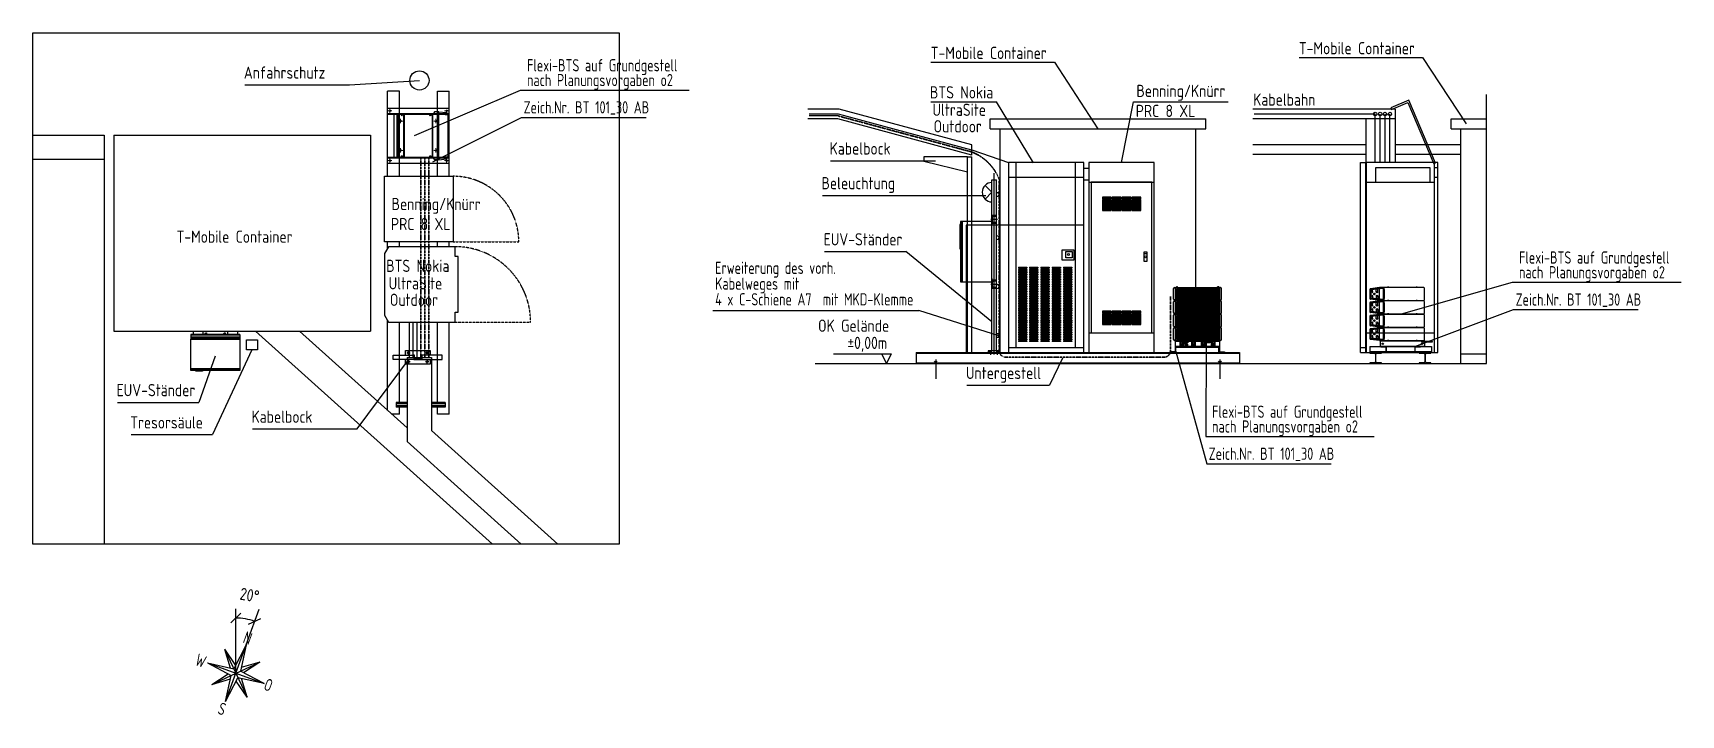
# Model space of a CAD drawing. Header units: millimetres. Extents: x -139278 to 641613, y -260926 to 217780.
# Drawn here: x 324595 to 341418, y 20639 to 27610 of the extents above; entities that cross this region are included whole.
import ezdxf
from ezdxf.enums import TextEntityAlignment as Align

# ---------------------------------------------------------------- set-up
doc = ezdxf.new("R2010")
doc.units = ezdxf.units.MM
for name, pattern in [('ACAD_ISO13W100', [36, 12, -3, 12, -3, 0, -3, 0, -3]), ('GESTRICHELT', [0.75, 0.5, -0.25]), ('MITTE', [50.8, 31.75, -6.35, 6.35, -6.35]), ('STRICHLINIE', [0.75, 0.5, -0.25])]:
    doc.linetypes.add(name, pattern=pattern)
for name, color, linetype, lineweight in [('00_Legende', 7, 'Continuous', 18), ('00_Text_PapierBereich', 7, 'Continuous', 25), ('10_30_Bemassung_1', 7, 'Continuous', 25), ('10_30_Sektorantenne_MHA', 21, 'Continuous', 25), ('10_30_Stahlbau', 6, 'Continuous', 25), ('10_30_SystemGestell', 6, 'Continuous', 25), ('10_31_Antennentraeger_VDK', 16, 'GESTRICHELT', 18), ('10_31_AntennentraegerAchse', 61, 'MITTE', 18), ('10_31_Kabel_Feeder', 21, 'ACAD_ISO13W100', 35), ('70_T-Mobile', 220, 'Continuous', 25)]:
    doc.layers.add(name, color=color, linetype=linetype, lineweight=lineweight)
doc.styles.add('ISOCP', font='ISOCP', dxfattribs={"width": 0.9})
doc.dimstyles.new('M_050', dxfattribs={"dimscale": 50, "dimtxt": 2.5, "dimasz": 2, "dimexe": 2, "dimexo": 2, "dimgap": 1, "dimtad": 1, "dimlfac": 0.001, "dimzin": 1, "dimdsep": 46, "dimtxsty": 'ISOCP', "dimblk": 'OBLIQUE', "dimcen": 2.5, "dimclrd": 256, "dimclre": 256, "dimclrt": 256, "dimadec": 0, "dimazin": 0, "dimtfac": 1, "dimtmove": 2, "dimatfit": 3, "dimfxl": 0, "dimtolj": 1, "dimtzin": 0, "dimarcsym": 0})

msp = doc.modelspace()

# ---------------------------------------------------------------- texts
at = {"style": 'ISOCP', "width": 0.9}
for s, p in [('Anfahrschutz', (326747.43, 27142.353)), ('BTS Nokia', (333750.791, 26940.205)), ('Benning/Knürr', (335858.261, 26955.095)), ('Kabelbahn', (337050.256, 26866.326)), ('UltraSite', (333776.465, 26761.997)), ('PRC 8 XL', (335851.9, 26750.54)), ('Outdoor', (333788.136, 26593.373)), ('Kabelbock', (332726.935, 26366.569)), ('Beleuchtung', (332643.686, 26012.234)), ('Benning/Knürr', (328255.313, 25799.333)), ('PRC 8 XL', (328248.953, 25594.778)), ('EUV-Ständer', (332666.202, 25438.54)), ('BTS Nokia', (328200.265, 25167.416)), ('UltraSite', (328225.939, 24989.208)), ('Outdoor', (328237.61, 24820.584)), ('Untergestell', (334118.697, 24073.196)), ('EUV-Ständer', (325448.668, 23897.419)), ('Kabelbock', (326825.626, 23625.717)), ('Tresorsäule', (325587.492, 23567.915))]:
    msp.add_text(s, height=125, dxfattribs=at).set_placement(p)
for s, p in [('OK Gelände', (332608.896, 24518.427)), ('%%p0,00m', (332907.959, 24342.782))]:
    msp.add_text(s, height=125, dxfattribs=at).set_placement(p, align=Align.BOTTOM_LEFT)
at = {"layer": '00_Text_PapierBereich', "style": 'ISOCP', "width": 0.8}
for s, p in [('N', (326750.719, 21439.376)), ('W', (326261.698, 21211.743)), ('O', (326962.233, 20960.674)), ('S', (326492.416, 20715.116))]:
    msp.add_text(s, height=125, rotation=340.0000001, dxfattribs=at).set_placement(p, align=Align.MIDDLE_LEFT)
at = {"layer": '10_30_Sektorantenne_MHA', "style": 'ISOCP', "width": 0.8}
for s, p in [('Flexi-BTS auf Grundgestell', (329638.318, 27216.986)), ('nach Planungsvorgaben o2', (329638.318, 27066.003)), ('Zeich.Nr. BT 101_30 AB ', (329603.303, 26787.144)), ('Erweiterung des vorh.', (331558.555, 25146.853)), ('Flexi-BTS auf Grundgestell', (339764.452, 25252.693)), ('Kabelweges mit', (331558.555, 24986.129)), ('nach Planungsvorgaben o2', (339764.452, 25101.71)), ('4 x C-Schiene A7  mit MKD-Klemme', (331558.555, 24825.404)), ('Zeich.Nr. BT 101_30 AB ', (339729.436, 24822.85)), ('Flexi-BTS auf Grundgestell', (336631.294, 23677.108)), ('nach Planungsvorgaben o2', (336631.294, 23526.125)), ('Zeich.Nr. BT 101_30 AB ', (336596.279, 23247.265))]:
    msp.add_text(s, height=125, dxfattribs=at).set_placement(p)
at = {"layer": '70_T-Mobile', "style": 'ISOCP', "width": 0.9}
for p in [(333758.918, 27343.283), (337516.615, 27391.156), (326060.2, 25465.479)]:
    msp.add_text('T-Mobile Container', height=125, dxfattribs=at).set_placement(p)

# ---------------------------------------------------------------- blocks, each defined once
blk = doc.blocks.new('_OBLIQUE')
at = {"color": 0, "linetype": 'ByBlock'}
blk.add_line((-0.5, -0.5), (0.5, 0.5), dxfattribs=at)
blk = doc.blocks.new('*D59')
at = {"layer": '10_30_Bemassung_1', "lineweight": -2}
blk.add_arc((326665, 21067), 564, 70, 90, dxfattribs=at)
at = {"layer": 'Defpoints', "color": 0}
for p in [(326665, 21725), (326904, 21722), (326795, 21616), (326665, 21067), (326665, 21067)]:
    blk.add_point(p, dxfattribs=at)
at = {"layer": '10_30_Bemassung_1', "lineweight": -2, "xscale": 100, "yscale": 100, "zscale": 100}
for p, rotation in [((326665, 21631), 180.0000000000009), ((326858, 21597), 339.9999999999942)]:
    blk.add_blockref('_OBLIQUE', p, dxfattribs=dict(at, rotation=rotation))
at = {"layer": '10_30_Bemassung_1', "insert": (326806, 21865), "char_height": 125, "attachment_point": 5, "rotation": 350, "style": 'ISOCP'}
blk.add_mtext('\\A1;20°', dxfattribs=at)

# ---------------------------------------------------------------- dimensions: what is measured, and where the dimension line sits
at = {"layer": '10_30_Bemassung_1'}
dim = msp.add_angular_dim_2l(base=(326795.456, 21615.957), line1=((326665.306, 21066.813), (326903.935, 21722.438)), line2=((326665.306, 21066.813), (326665.306, 21724.931)), dimstyle='M_050', dxfattribs=at)
dim.commit()
dim.dimension.update_dxf_attribs({"geometry": '*D59', "text_midpoint": (326805.999, 21864.718)})

# ---------------------------------------------------------------- linework, layer by layer
for p, q in [((327827.065, 27079.634), (328539.882, 27124.534)), ((326756.319, 27079.634), (327827.065, 27079.634)), ((328215.3, 26145.211), (328215.3, 27015.211)), ((328335.3, 27015.211), (328215.3, 27015.211)), ((328335.3, 26145.211), (328335.3, 27015.211)), ((328724.3, 26145.211), (328724.3, 27015.211)), ((328724.3, 27015.211), (328844.3, 27015.211)), ((328844.3, 26145.211), (328844.3, 27015.211)), ((332823.286, 26831.412), (332505.879, 26831.412)), ((334178.304, 26465.496), (332823.286, 26831.412)), ((333759.68, 26906.736), (334430.635, 26906.736)), ((334808.447, 26281.412), (334430.635, 26906.736)), ((335706.284, 26285.412), (335828.508, 26904.807)), ((335828.508, 26904.807), (336795.57, 26904.807)), ((338499.325, 26831.412), (337047.178, 26831.412)), ((338499.325, 26831.412), (338499.325, 26285.412)), ((332810.021, 26731.412), (332505.879, 26731.412)), ((334178.304, 26361.914), (332810.021, 26731.412)), ((338499.325, 26731.412), (337047.178, 26731.412)), ((338199.325, 26731.412), (338199.325, 26285.412)), ((324594.717, 26563.825), (325321.605, 26563.825)), ((325321.605, 26563.825), (325321.605, 22385.464)), ((334178.304, 26361.914), (334178.304, 26465.496)), ((332735.824, 26303.851), (333806.57, 26303.851)), ((334133.304, 26344.001), (333689.809, 26344.001)), ((333689.809, 26344.001), (333689.809, 26298.071)), ((333689.809, 26298.071), (334133.304, 26188.829)), ((338145.254, 25777.203), (338145.254, 26285.412)), ((338145.254, 26285.412), (338195.254, 26285.412)), ((338195.254, 26135.412), (338202.754, 26135.412)), ((338202.754, 26085.412), (338902.754, 26085.412)), ((338302.754, 26085.412), (338302.754, 26235.412)), ((338302.754, 26235.412), (338852.754, 26235.412)), ((338852.754, 26235.412), (338852.754, 26085.412)), ((338902.754, 26235.412), (338935.254, 26235.412)), ((338902.754, 26135.412), (338935.254, 26135.412)), ((332652.575, 25949.515), (334319.961, 25949.515)), ((338145.254, 24345.412), (338145.254, 25777.203)), ((328215.3, 25409.461), (328215.3, 25475.211)), ((328335.3, 25425.211), (328335.3, 25475.211)), ((328724.3, 25425.211), (328724.3, 25475.211)), ((328844.3, 25425.211), (328844.3, 25475.211)), ((332675.091, 25375.821), (333506.169, 25375.821)), ((334383.81, 24658.32), (333506.169, 25375.821)), ((326230.577, 24563.825), (326681.256, 24563.825)), ((326230.577, 24563.825), (326230.577, 24527.825)), ((326681.256, 24563.825), (326681.256, 24527.825)), ((328215.3, 23751.986), (328215.3, 24670.961)), ((328335.3, 23833.283), (328335.3, 24655.211)), ((328724.3, 23833.283), (328724.3, 24655.211)), ((328844.3, 23715.211), (328844.3, 24655.211)), ((326705.917, 24527.825), (326205.917, 24527.825)), ((326205.917, 24527.825), (326205.917, 24479.825)), ((326705.917, 24512.825), (326205.917, 24512.825)), ((326705.917, 24494.825), (326205.917, 24494.825)), ((326705.917, 24479.825), (326205.917, 24479.825)), ((326705.917, 24527.825), (326705.917, 24479.825)), ((338145.254, 24395.412), (338202.754, 24395.412)), ((338195.254, 24395.412), (338202.754, 24395.412)), ((338195.254, 24395.412), (338195.254, 24345.412)), ((338202.754, 24545.412), (338902.754, 24545.412)), ((326455.087, 24305.545), (326288.634, 23834.7)), ((326829.685, 24373.281), (326427.458, 23505.196)), ((327905.26, 23562.998), (328428.157, 24267.854)), ((328411.49, 24341.186), (328444.824, 24341.186)), ((328411.49, 24251.186), (328444.824, 24251.186)), ((328413.808, 24293.198), (328413.808, 23434.613)), ((328413.808, 24293.198), (328663.808, 24293.198)), ((328428.157, 24324.519), (328428.157, 24357.854)), ((328428.157, 24267.854), (328428.157, 24234.519)), ((328634.824, 24341.186), (328601.49, 24341.186)), ((328601.49, 24251.186), (328634.824, 24251.186)), ((328618.157, 24324.519), (328618.157, 24357.854)), ((328618.157, 24234.519), (328618.157, 24267.854)), ((328663.808, 24293.198), (328663.808, 23545.911)), ((332578.84, 24231.412), (339431.868, 24231.412)), ((332764.838, 24331.412), (333358.516, 24331.412)), ((333176.816, 24231.412), (333440.316, 24231.412)), ((333258.516, 24331.412), (333358.516, 24331.412)), ((333308.516, 24231.412), (333258.516, 24331.412)), ((333308.516, 24231.412), (333358.516, 24331.412)), ((333611.284, 24345.412), (336911.284, 24345.412)), ((333611.284, 24345.412), (333611.284, 24231.412)), ((333611.284, 24337.412), (336911.284, 24337.412)), ((333611.284, 24239.412), (336911.284, 24239.412)), ((333611.284, 24231.412), (336911.284, 24231.412)), ((335103.956, 24284.995), (334972.779, 24010.477)), ((336911.284, 24345.412), (336911.284, 24231.412)), ((338745.254, 24345.412), (338360.254, 24345.412)), ((326705.917, 24177.325), (326205.917, 24177.325)), ((326705.917, 24174.825), (326205.917, 24174.825)), ((334127.586, 24010.477), (334972.779, 24010.477)), ((325457.556, 23834.7), (326288.634, 23834.7)), ((328413.808, 23833.283), (328300.987, 23833.283)), ((328300.987, 23833.283), (328300.987, 23785.283)), ((328413.808, 23818.283), (328300.987, 23818.283)), ((328413.808, 23800.283), (328300.987, 23800.283)), ((328413.808, 23785.283), (328300.987, 23785.283)), ((328335.3, 23715.211), (328335.3, 23785.283)), ((328800.987, 23833.283), (328663.808, 23833.283)), ((328800.987, 23818.283), (328663.808, 23818.283)), ((328800.987, 23800.283), (328663.808, 23800.283)), ((328800.987, 23785.283), (328663.808, 23785.283)), ((328724.3, 23715.211), (328724.3, 23785.283)), ((328800.987, 23833.283), (328800.987, 23785.283)), ((326834.514, 23562.998), (327905.26, 23562.998)), ((328335.3, 23715.211), (328256.138, 23715.211)), ((328844.3, 23715.211), (328724.3, 23715.211)), ((325596.381, 23505.196), (326427.458, 23505.196)), ((329578.861, 22385.464), (328413.808, 23434.613)), ((329952.455, 22385.464), (328663.808, 23545.911)), ((326665.306, 21066.813), (326665.306, 21724.931)), ((326665.306, 21066.813), (326903.935, 21722.438))]:
    msp.add_line(p, q)
at = {"ltscale": 5}
for p, q in [((339431.868, 24231.412), (339431.868, 26979.431)), ((334133.304, 24345.412), (334133.304, 26344.001)), ((334133.304, 26344.001), (334178.304, 26344.001)), ((334178.304, 24345.412), (334178.304, 26344.001)), ((334551.284, 26285.412), (334551.284, 24345.412)), ((335321.284, 26285.412), (334551.284, 26285.412)), ((334626.284, 26285.412), (334626.284, 24395.412)), ((335236.284, 24395.412), (335236.284, 26285.412)), ((335321.284, 24345.412), (335321.284, 26285.412)), ((335371.284, 26285.412), (335371.284, 24345.412)), ((336041.284, 26285.412), (335371.284, 26285.412)), ((336041.284, 24345.412), (336041.284, 26285.412)), ((334383.81, 24360.412), (334383.81, 26110.412)), ((334383.81, 26110.412), (334428.81, 26110.412)), ((334406.31, 24323.366), (334406.31, 26177.392)), ((334428.81, 24360.412), (334428.81, 26110.412)), ((334551.284, 26135.412), (335321.284, 26135.412)), ((335371.034, 26225.461), (335321.034, 26225.461)), ((335371.034, 26105.461), (335321.034, 26105.461)), ((335371.284, 26085.412), (336041.284, 26085.412)), ((334313.48, 26052.501), (334383.81, 25982.172)), ((334383.81, 25982.172), (334313.48, 25911.843)), ((334371.844, 25705.412), (334438.891, 25705.412)), ((334381.31, 25721.912), (334383.81, 25721.912)), ((334381.31, 25721.912), (334381.31, 25646.912)), ((334381.31, 25646.912), (334383.81, 25646.912)), ((334383.81, 25646.912), (334383.81, 25721.912)), ((334383.81, 25710.912), (334389.81, 25710.912)), ((334383.81, 25699.912), (334389.81, 25699.912)), ((335966.283, 25351.555), (335936.283, 25351.555)), ((334381.31, 25026.912), (334381.31, 25101.912)), ((334381.31, 25101.912), (334383.81, 25101.912)), ((334383.81, 25101.912), (334383.81, 25026.912)), ((334653.784, 25216.15), (334653.784, 25208.65)), ((334653.784, 25198.65), (334653.784, 25191.15)), ((334653.784, 25181.15), (334653.784, 25173.65)), ((334653.784, 25163.65), (334653.784, 25156.15)), ((334653.784, 25146.15), (334653.784, 25138.65)), ((334653.784, 25128.65), (334653.784, 25121.15)), ((334653.784, 25111.15), (334653.784, 25103.65)), ((334653.784, 25093.65), (334653.784, 25086.15)), ((334653.784, 25076.15), (334653.784, 25068.65)), ((334768.784, 25216.15), (334768.784, 25208.65)), ((334768.784, 25198.65), (334768.784, 25191.15)), ((334768.784, 25181.15), (334768.784, 25173.65)), ((334768.784, 25163.65), (334768.784, 25156.15)), ((334768.784, 25146.15), (334768.784, 25138.65)), ((334768.784, 25128.65), (334768.784, 25121.15)), ((334768.784, 25111.15), (334768.784, 25103.65)), ((334768.784, 25093.65), (334768.784, 25086.15)), ((334768.784, 25076.15), (334768.784, 25068.65)), ((334883.784, 25216.15), (334883.784, 25208.65)), ((334883.784, 25198.65), (334883.784, 25191.15)), ((334883.784, 25181.15), (334883.784, 25173.65)), ((334883.784, 25163.65), (334883.784, 25156.15)), ((334883.784, 25146.15), (334883.784, 25138.65)), ((334883.784, 25128.65), (334883.784, 25121.15)), ((334883.784, 25111.15), (334883.784, 25103.65)), ((334883.784, 25093.65), (334883.784, 25086.15)), ((334883.784, 25076.15), (334883.784, 25068.65)), ((334998.784, 25216.15), (334998.784, 25208.65)), ((334998.784, 25198.65), (334998.784, 25191.15)), ((334998.784, 25181.15), (334998.784, 25173.65)), ((334998.784, 25163.65), (334998.784, 25156.15)), ((334998.784, 25146.15), (334998.784, 25138.65)), ((334998.784, 25128.65), (334998.784, 25121.15)), ((334998.784, 25111.15), (334998.784, 25103.65)), ((334998.784, 25093.65), (334998.784, 25086.15)), ((334998.784, 25076.15), (334998.784, 25068.65)), ((335113.784, 25216.15), (335113.784, 25208.65)), ((335113.784, 25198.65), (335113.784, 25191.15)), ((335113.784, 25181.15), (335113.784, 25173.65)), ((335113.784, 25163.65), (335113.784, 25156.15)), ((335113.784, 25146.15), (335113.784, 25138.65)), ((335113.784, 25128.65), (335113.784, 25121.15)), ((335113.784, 25111.15), (335113.784, 25103.65)), ((335113.784, 25093.65), (335113.784, 25086.15)), ((335113.784, 25076.15), (335113.784, 25068.65)), ((334371.844, 25043.412), (334438.891, 25043.412)), ((334381.31, 25026.912), (334383.81, 25026.912)), ((334383.81, 25048.912), (334389.81, 25048.912)), ((334383.81, 25037.912), (334389.81, 25037.912)), ((334653.784, 25058.65), (334653.784, 25051.15)), ((334653.784, 25041.15), (334653.784, 25033.65)), ((334653.784, 25023.65), (334653.784, 25016.15)), ((334653.784, 25006.15), (334653.784, 24998.65)), ((334653.784, 24988.65), (334653.784, 24981.15)), ((334653.784, 24971.15), (334653.784, 24963.65)), ((334653.784, 24953.65), (334653.784, 24946.15)), ((334653.784, 24936.15), (334653.784, 24928.65)), ((334653.784, 24918.65), (334653.784, 24911.15)), ((334653.784, 24901.15), (334653.784, 24893.65)), ((334768.784, 25058.65), (334768.784, 25051.15)), ((334768.784, 25041.15), (334768.784, 25033.65)), ((334768.784, 25023.65), (334768.784, 25016.15)), ((334768.784, 25006.15), (334768.784, 24998.65)), ((334768.784, 24988.65), (334768.784, 24981.15)), ((334768.784, 24971.15), (334768.784, 24963.65)), ((334768.784, 24953.65), (334768.784, 24946.15)), ((334768.784, 24936.15), (334768.784, 24928.65)), ((334768.784, 24918.65), (334768.784, 24911.15)), ((334768.784, 24901.15), (334768.784, 24893.65)), ((334883.784, 25058.65), (334883.784, 25051.15)), ((334883.784, 25041.15), (334883.784, 25033.65)), ((334883.784, 25023.65), (334883.784, 25016.15)), ((334883.784, 25006.15), (334883.784, 24998.65)), ((334883.784, 24988.65), (334883.784, 24981.15)), ((334883.784, 24971.15), (334883.784, 24963.65)), ((334883.784, 24953.65), (334883.784, 24946.15)), ((334883.784, 24936.15), (334883.784, 24928.65)), ((334883.784, 24918.65), (334883.784, 24911.15)), ((334883.784, 24901.15), (334883.784, 24893.65)), ((334998.784, 25058.65), (334998.784, 25051.15)), ((334998.784, 25041.15), (334998.784, 25033.65)), ((334998.784, 25023.65), (334998.784, 25016.15)), ((334998.784, 25006.15), (334998.784, 24998.65)), ((334998.784, 24988.65), (334998.784, 24981.15)), ((334998.784, 24971.15), (334998.784, 24963.65)), ((334998.784, 24953.65), (334998.784, 24946.15)), ((334998.784, 24936.15), (334998.784, 24928.65)), ((334998.784, 24918.65), (334998.784, 24911.15)), ((334998.784, 24901.15), (334998.784, 24893.65)), ((335113.784, 25058.65), (335113.784, 25051.15)), ((335113.784, 25041.15), (335113.784, 25033.65)), ((335113.784, 25023.65), (335113.784, 25016.15)), ((335113.784, 25006.15), (335113.784, 24998.65)), ((335113.784, 24988.65), (335113.784, 24981.15)), ((335113.784, 24971.15), (335113.784, 24963.65)), ((335113.784, 24953.65), (335113.784, 24946.15)), ((335113.784, 24936.15), (335113.784, 24928.65)), ((335113.784, 24918.65), (335113.784, 24911.15)), ((335113.784, 24901.15), (335113.784, 24893.65)), ((334653.784, 24883.65), (334653.784, 24876.15)), ((334653.784, 24866.15), (334653.784, 24858.65)), ((334653.784, 24848.65), (334653.784, 24841.15)), ((334653.784, 24831.15), (334653.784, 24823.65)), ((334653.784, 24813.65), (334653.784, 24806.15)), ((334653.784, 24796.15), (334653.784, 24788.65)), ((334653.784, 24778.65), (334653.784, 24771.15)), ((334653.784, 24761.15), (334653.784, 24753.65)), ((334653.784, 24743.65), (334653.784, 24736.15)), ((334768.784, 24883.65), (334768.784, 24876.15)), ((334768.784, 24866.15), (334768.784, 24858.65)), ((334768.784, 24848.65), (334768.784, 24841.15)), ((334768.784, 24831.15), (334768.784, 24823.65)), ((334768.784, 24813.65), (334768.784, 24806.15)), ((334768.784, 24796.15), (334768.784, 24788.65)), ((334768.784, 24778.65), (334768.784, 24771.15)), ((334768.784, 24761.15), (334768.784, 24753.65)), ((334768.784, 24743.65), (334768.784, 24736.15)), ((334883.784, 24883.65), (334883.784, 24876.15)), ((334883.784, 24866.15), (334883.784, 24858.65)), ((334883.784, 24848.65), (334883.784, 24841.15)), ((334883.784, 24831.15), (334883.784, 24823.65)), ((334883.784, 24813.65), (334883.784, 24806.15)), ((334883.784, 24796.15), (334883.784, 24788.65)), ((334883.784, 24778.65), (334883.784, 24771.15)), ((334883.784, 24761.15), (334883.784, 24753.65)), ((334883.784, 24743.65), (334883.784, 24736.15)), ((334998.784, 24883.65), (334998.784, 24876.15)), ((334998.784, 24866.15), (334998.784, 24858.65)), ((334998.784, 24848.65), (334998.784, 24841.15)), ((334998.784, 24831.15), (334998.784, 24823.65)), ((334998.784, 24813.65), (334998.784, 24806.15)), ((334998.784, 24796.15), (334998.784, 24788.65)), ((334998.784, 24778.65), (334998.784, 24771.15)), ((334998.784, 24761.15), (334998.784, 24753.65)), ((334998.784, 24743.65), (334998.784, 24736.15)), ((335113.784, 24883.65), (335113.784, 24876.15)), ((335113.784, 24866.15), (335113.784, 24858.65)), ((335113.784, 24848.65), (335113.784, 24841.15)), ((335113.784, 24831.15), (335113.784, 24823.65)), ((335113.784, 24813.65), (335113.784, 24806.15)), ((335113.784, 24796.15), (335113.784, 24788.65)), ((335113.784, 24778.65), (335113.784, 24771.15)), ((335113.784, 24761.15), (335113.784, 24753.65)), ((335113.784, 24743.65), (335113.784, 24736.15)), ((334653.784, 24726.15), (334653.784, 24718.65)), ((334653.784, 24708.65), (334653.784, 24701.15)), ((334653.784, 24691.15), (334653.784, 24683.65)), ((334653.784, 24673.65), (334653.784, 24666.15)), ((334653.784, 24656.15), (334653.784, 24648.65)), ((334653.784, 24638.65), (334653.784, 24631.15)), ((334653.784, 24621.15), (334653.784, 24613.65)), ((334653.784, 24603.65), (334653.784, 24596.15)), ((334653.784, 24586.15), (334653.784, 24578.65)), ((334653.784, 24568.65), (334653.784, 24561.15)), ((334768.784, 24726.15), (334768.784, 24718.65)), ((334768.784, 24708.65), (334768.784, 24701.15)), ((334768.784, 24691.15), (334768.784, 24683.65)), ((334768.784, 24673.65), (334768.784, 24666.15)), ((334768.784, 24656.15), (334768.784, 24648.65)), ((334768.784, 24638.65), (334768.784, 24631.15)), ((334768.784, 24621.15), (334768.784, 24613.65)), ((334768.784, 24603.65), (334768.784, 24596.15)), ((334768.784, 24586.15), (334768.784, 24578.65)), ((334768.784, 24568.65), (334768.784, 24561.15)), ((334883.784, 24726.15), (334883.784, 24718.65)), ((334883.784, 24708.65), (334883.784, 24701.15)), ((334883.784, 24691.15), (334883.784, 24683.65)), ((334883.784, 24673.65), (334883.784, 24666.15)), ((334883.784, 24656.15), (334883.784, 24648.65)), ((334883.784, 24638.65), (334883.784, 24631.15)), ((334883.784, 24621.15), (334883.784, 24613.65)), ((334883.784, 24603.65), (334883.784, 24596.15)), ((334883.784, 24586.15), (334883.784, 24578.65)), ((334883.784, 24568.65), (334883.784, 24561.15)), ((334998.784, 24726.15), (334998.784, 24718.65)), ((334998.784, 24708.65), (334998.784, 24701.15)), ((334998.784, 24691.15), (334998.784, 24683.65)), ((334998.784, 24673.65), (334998.784, 24666.15)), ((334998.784, 24656.15), (334998.784, 24648.65)), ((334998.784, 24638.65), (334998.784, 24631.15)), ((334998.784, 24621.15), (334998.784, 24613.65)), ((334998.784, 24603.65), (334998.784, 24596.15)), ((334998.784, 24586.15), (334998.784, 24578.65)), ((334998.784, 24568.65), (334998.784, 24561.15)), ((335113.784, 24726.15), (335113.784, 24718.65)), ((335113.784, 24708.65), (335113.784, 24701.15)), ((335113.784, 24691.15), (335113.784, 24683.65)), ((335113.784, 24673.65), (335113.784, 24666.15)), ((335113.784, 24656.15), (335113.784, 24648.65)), ((335113.784, 24638.65), (335113.784, 24631.15)), ((335113.784, 24621.15), (335113.784, 24613.65)), ((335113.784, 24603.65), (335113.784, 24596.15)), ((335113.784, 24586.15), (335113.784, 24578.65)), ((335113.784, 24568.65), (335113.784, 24561.15)), ((334551.284, 24395.412), (335321.284, 24395.412)), ((334653.784, 24551.15), (334653.784, 24543.65)), ((334653.784, 24533.65), (334653.784, 24526.15)), ((334653.784, 24516.15), (334653.784, 24508.65)), ((334653.784, 24498.65), (334653.784, 24491.15)), ((334653.784, 24481.15), (334653.784, 24473.65)), ((334653.784, 24463.65), (334653.784, 24456.15)), ((334768.784, 24551.15), (334768.784, 24543.65)), ((334768.784, 24533.65), (334768.784, 24526.15)), ((334768.784, 24516.15), (334768.784, 24508.65)), ((334768.784, 24498.65), (334768.784, 24491.15)), ((334768.784, 24481.15), (334768.784, 24473.65)), ((334768.784, 24463.65), (334768.784, 24456.15)), ((334883.784, 24551.15), (334883.784, 24543.65)), ((334883.784, 24533.65), (334883.784, 24526.15)), ((334883.784, 24516.15), (334883.784, 24508.65)), ((334883.784, 24498.65), (334883.784, 24491.15)), ((334883.784, 24481.15), (334883.784, 24473.65)), ((334883.784, 24463.65), (334883.784, 24456.15)), ((334998.784, 24551.15), (334998.784, 24543.65)), ((334998.784, 24533.65), (334998.784, 24526.15)), ((334998.784, 24516.15), (334998.784, 24508.65)), ((334998.784, 24498.65), (334998.784, 24491.15)), ((334998.784, 24481.15), (334998.784, 24473.65)), ((334998.784, 24463.65), (334998.784, 24456.15)), ((335113.784, 24551.15), (335113.784, 24543.65)), ((335113.784, 24533.65), (335113.784, 24526.15)), ((335113.784, 24516.15), (335113.784, 24508.65)), ((335113.784, 24498.65), (335113.784, 24491.15)), ((335113.784, 24481.15), (335113.784, 24473.65)), ((335113.784, 24463.65), (335113.784, 24456.15)), ((335371.284, 24545.412), (336041.284, 24545.412)), ((333811.284, 24239.412), (333796.603, 24256.068)), ((333804.284, 24239.412), (333804.284, 24231.412)), ((333811.284, 24272.26), (333811.284, 24074.865)), ((333811.284, 24239.412), (333825.965, 24256.068)), ((333818.284, 24239.412), (333818.284, 24231.412)), ((334362.31, 24345.412), (334362.31, 24360.412)), ((334371.31, 24318.888), (334371.31, 24368.855)), ((334380.31, 24345.412), (334380.31, 24360.412)), ((334432.31, 24345.412), (334432.31, 24360.412)), ((334441.31, 24318.888), (334441.31, 24368.855)), ((334450.31, 24345.412), (334450.31, 24360.412)), ((336711.284, 24239.412), (336696.603, 24256.068)), ((336704.284, 24239.412), (336704.284, 24231.412)), ((336711.284, 24272.26), (336711.284, 24074.865)), ((336711.284, 24239.412), (336725.965, 24256.068)), ((336718.284, 24239.412), (336718.284, 24231.412))]:
    msp.add_line(p, q, dxfattribs=at)
at = {"ltscale": 4}
for p, q in [((332816.599, 26781.002), (332518.483, 26781.002)), ((332816.599, 26761.009), (332518.483, 26761.009)), ((334178.304, 26413.28), (332816.599, 26781.002)), ((338296.061, 26781.002), (337059.781, 26781.002)), ((338296.061, 26285.412), (338296.061, 26781.002)), ((338346.061, 26285.412), (338346.061, 26781.002)), ((338396.061, 26285.412), (338396.061, 26781.002)), ((338446.061, 26285.412), (338446.061, 26781.002)), ((334178.304, 26413.705), (334551.284, 26285.412)), ((328433.509, 24655.211), (328433.509, 24293.198)), ((328473.953, 24655.211), (328473.953, 24293.198)), ((328514.397, 24655.211), (328514.397, 24293.198))]:
    msp.add_line(p, q, dxfattribs=at)
at = {"ltscale": 0.5}
msp.add_line((324594.717, 26318.235), (325321.605, 26318.235), dxfattribs=at)
at = {"color": 252, "ltscale": 5}
for p, q in [((334121.284, 25645.412), (334121.284, 24345.412)), ((335321.284, 25645.412), (334121.284, 25645.412))]:
    msp.add_line(p, q, dxfattribs=at)
at = {"color": 252, "linetype": 'STRICHLINIE', "ltscale": 5}
for p, q in [((328884.3, 25475.211), (329554.3, 25475.211)), ((328904.3, 24655.211), (329674.3, 24655.211))]:
    msp.add_line(p, q, dxfattribs=at)
for points in [[(324594.717, 27609.861), (330579.452, 27609.861), (330579.452, 22385.464), (324594.717, 22385.464)], [(326773.764, 24472.944), (326885.606, 24472.944), (326885.606, 24373.281), (326773.764, 24373.281)]]:
    msp.add_lwpolyline(points, close=True)
at = {"color": 252}
msp.add_lwpolyline([(338454.243, 26845.446), (338462.061, 26827.037), (338627.74, 26897.399), (338627.74, 26897.399), (338893.55, 26271.503), (338911.958, 26279.321), (338638.33, 26923.625), (338454.243, 26845.446)], close=True, dxfattribs=at)
for points in [[(338292.354, 26285.412), (338195.254, 26285.412), (338195.254, 24457.262)], [(338902.754, 25505.562), (338902.754, 26285.412), (338202.754, 26285.412), (338202.754, 25505.562)], [(338935.254, 25505.507), (338935.254, 26285.412), (338292.354, 26285.412)], [(338145.254, 24345.412), (338935.254, 24345.412), (338935.254, 25505.507)], [(338202.754, 25505.562), (338202.754, 24345.412), (338902.754, 24345.412)], [(338902.754, 24345.412), (338902.754, 25505.562)], [(326330.917, 24527.825), (326330.917, 24563.825), (326431.917, 24563.825)], [(326431.917, 24563.825), (326580.917, 24563.825)], [(326580.917, 24563.825), (326580.917, 24563.825), (326580.917, 24527.825)], [(326205.917, 24177.325), (326205.917, 24479.825), (326705.917, 24479.825)], [(326705.917, 24479.825), (326705.917, 24479.825), (326705.917, 24177.325)], [(338195.254, 24457.262), (338195.254, 24395.412), (338202.754, 24395.412)], [(326705.917, 24174.825), (326705.917, 24159.825), (326205.917, 24159.825), (326205.917, 24174.825)], [(326208.417, 24174.825), (326208.417, 24177.325)], [(326325.917, 24159.825), (326325.917, 24154.825), (326255.917, 24154.825), (326255.917, 24159.825)], [(326703.417, 24177.325), (326703.417, 24174.825)]]:
    msp.add_lwpolyline(points)
at = {"ltscale": 5}
for points in [[(328884.3, 26145.211), (328884.3, 25475.211), (328184.3, 25475.211), (328184.3, 26145.211)], [(335396.284, 24545.412), (336016.283, 24545.412), (336016.283, 26085.412), (335396.284, 26085.412)], [(335601.908, 25930.412), (335511.908, 25930.412), (335511.908, 25920.412), (335601.908, 25920.412)], [(335601.908, 25916.412), (335511.908, 25916.412), (335511.908, 25906.412), (335601.908, 25906.412)], [(335701.908, 25930.412), (335611.908, 25930.412), (335611.908, 25920.412), (335701.908, 25920.412)], [(335701.908, 25916.412), (335611.908, 25916.412), (335611.908, 25906.412), (335701.908, 25906.412)], [(335801.908, 25930.412), (335711.908, 25930.412), (335711.908, 25920.412), (335801.908, 25920.412)], [(335801.908, 25916.412), (335711.908, 25916.412), (335711.908, 25906.412), (335801.908, 25906.412)], [(335901.908, 25930.412), (335811.908, 25930.412), (335811.908, 25920.412), (335901.908, 25920.412)], [(335901.908, 25916.412), (335811.908, 25916.412), (335811.908, 25906.412), (335901.908, 25906.412)], [(335601.908, 25902.412), (335511.908, 25902.412), (335511.908, 25892.412), (335601.908, 25892.412)], [(335601.908, 25888.412), (335511.908, 25888.412), (335511.908, 25878.412), (335601.908, 25878.412)], [(335601.908, 25874.412), (335511.908, 25874.412), (335511.908, 25864.412), (335601.908, 25864.412)], [(335601.908, 25860.412), (335511.908, 25860.412), (335511.908, 25850.412), (335601.908, 25850.412)], [(335601.908, 25846.412), (335511.908, 25846.412), (335511.908, 25836.412), (335601.908, 25836.412)], [(335601.908, 25832.412), (335511.908, 25832.412), (335511.908, 25822.412), (335601.908, 25822.412)], [(335601.908, 25818.412), (335511.908, 25818.412), (335511.908, 25808.412), (335601.908, 25808.412)], [(335601.908, 25804.412), (335511.908, 25804.412), (335511.908, 25794.412), (335601.908, 25794.412)], [(335701.908, 25902.412), (335611.908, 25902.412), (335611.908, 25892.412), (335701.908, 25892.412)], [(335701.908, 25888.412), (335611.908, 25888.412), (335611.908, 25878.412), (335701.908, 25878.412)], [(335701.908, 25874.412), (335611.908, 25874.412), (335611.908, 25864.412), (335701.908, 25864.412)], [(335701.908, 25860.412), (335611.908, 25860.412), (335611.908, 25850.412), (335701.908, 25850.412)], [(335701.908, 25846.412), (335611.908, 25846.412), (335611.908, 25836.412), (335701.908, 25836.412)], [(335701.908, 25832.412), (335611.908, 25832.412), (335611.908, 25822.412), (335701.908, 25822.412)], [(335701.908, 25818.412), (335611.908, 25818.412), (335611.908, 25808.412), (335701.908, 25808.412)], [(335701.908, 25804.412), (335611.908, 25804.412), (335611.908, 25794.412), (335701.908, 25794.412)], [(335801.908, 25902.412), (335711.908, 25902.412), (335711.908, 25892.412), (335801.908, 25892.412)], [(335801.908, 25888.412), (335711.908, 25888.412), (335711.908, 25878.412), (335801.908, 25878.412)], [(335801.908, 25874.412), (335711.908, 25874.412), (335711.908, 25864.412), (335801.908, 25864.412)], [(335801.908, 25860.412), (335711.908, 25860.412), (335711.908, 25850.412), (335801.908, 25850.412)], [(335801.908, 25846.412), (335711.908, 25846.412), (335711.908, 25836.412), (335801.908, 25836.412)], [(335801.908, 25832.412), (335711.908, 25832.412), (335711.908, 25822.412), (335801.908, 25822.412)], [(335801.908, 25818.412), (335711.908, 25818.412), (335711.908, 25808.412), (335801.908, 25808.412)], [(335801.908, 25804.412), (335711.908, 25804.412), (335711.908, 25794.412), (335801.908, 25794.412)], [(335901.908, 25902.412), (335811.908, 25902.412), (335811.908, 25892.412), (335901.908, 25892.412)], [(335901.908, 25888.412), (335811.908, 25888.412), (335811.908, 25878.412), (335901.908, 25878.412)], [(335901.908, 25874.412), (335811.908, 25874.412), (335811.908, 25864.412), (335901.908, 25864.412)], [(335901.908, 25860.412), (335811.908, 25860.412), (335811.908, 25850.412), (335901.908, 25850.412)], [(335901.908, 25846.412), (335811.908, 25846.412), (335811.908, 25836.412), (335901.908, 25836.412)], [(335901.908, 25832.412), (335811.908, 25832.412), (335811.908, 25822.412), (335901.908, 25822.412)], [(335901.908, 25818.412), (335811.908, 25818.412), (335811.908, 25808.412), (335901.908, 25808.412)], [(335901.908, 25804.412), (335811.908, 25804.412), (335811.908, 25794.412), (335901.908, 25794.412)], [(328934.3, 25325.211), (328904.3, 25325.211), (328904.3, 25425.211), (328224.3, 25425.211), (328184.3, 25355.211), (328184.3, 24725.211), (328224.3, 24655.211), (328904.3, 24655.211), (328904.3, 24755.211), (328934.3, 24755.211)], [(335221.284, 25288.877), (335099.065, 25288.877), (335099.065, 25394.45), (335221.284, 25394.45)], [(335203.549, 25312.358), (335137.418, 25312.358), (335137.418, 25376.855), (335203.549, 25376.855)], [(335966.283, 25272.912), (335936.283, 25272.912), (335936.283, 25372.912), (335966.283, 25372.912)], [(335601.908, 24765.412), (335511.908, 24765.412), (335511.908, 24755.412), (335601.908, 24755.412)], [(335601.908, 24751.412), (335511.908, 24751.412), (335511.908, 24741.412), (335601.908, 24741.412)], [(335601.908, 24737.412), (335511.908, 24737.412), (335511.908, 24727.412), (335601.908, 24727.412)], [(335701.908, 24765.412), (335611.908, 24765.412), (335611.908, 24755.412), (335701.908, 24755.412)], [(335701.908, 24751.412), (335611.908, 24751.412), (335611.908, 24741.412), (335701.908, 24741.412)], [(335701.908, 24737.412), (335611.908, 24737.412), (335611.908, 24727.412), (335701.908, 24727.412)], [(335801.908, 24765.412), (335711.908, 24765.412), (335711.908, 24755.412), (335801.908, 24755.412)], [(335801.908, 24751.412), (335711.908, 24751.412), (335711.908, 24741.412), (335801.908, 24741.412)], [(335801.908, 24737.412), (335711.908, 24737.412), (335711.908, 24727.412), (335801.908, 24727.412)], [(335901.908, 24765.412), (335811.908, 24765.412), (335811.908, 24755.412), (335901.908, 24755.412)], [(335901.908, 24751.412), (335811.908, 24751.412), (335811.908, 24741.412), (335901.908, 24741.412)], [(335901.908, 24737.412), (335811.908, 24737.412), (335811.908, 24727.412), (335901.908, 24727.412)], [(335601.908, 24723.412), (335511.908, 24723.412), (335511.908, 24713.412), (335601.908, 24713.412)], [(335601.908, 24709.412), (335511.908, 24709.412), (335511.908, 24699.412), (335601.908, 24699.412)], [(335601.908, 24695.412), (335511.908, 24695.412), (335511.908, 24685.412), (335601.908, 24685.412)], [(335601.908, 24681.412), (335511.908, 24681.412), (335511.908, 24671.412), (335601.908, 24671.412)], [(335601.908, 24667.412), (335511.908, 24667.412), (335511.908, 24657.412), (335601.908, 24657.412)], [(335601.908, 24653.412), (335511.908, 24653.412), (335511.908, 24643.412), (335601.908, 24643.412)], [(335601.908, 24639.412), (335511.908, 24639.412), (335511.908, 24629.412), (335601.908, 24629.412)], [(335701.908, 24723.412), (335611.908, 24723.412), (335611.908, 24713.412), (335701.908, 24713.412)], [(335701.908, 24709.412), (335611.908, 24709.412), (335611.908, 24699.412), (335701.908, 24699.412)], [(335701.908, 24695.412), (335611.908, 24695.412), (335611.908, 24685.412), (335701.908, 24685.412)], [(335701.908, 24681.412), (335611.908, 24681.412), (335611.908, 24671.412), (335701.908, 24671.412)], [(335701.908, 24667.412), (335611.908, 24667.412), (335611.908, 24657.412), (335701.908, 24657.412)], [(335701.908, 24653.412), (335611.908, 24653.412), (335611.908, 24643.412), (335701.908, 24643.412)], [(335701.908, 24639.412), (335611.908, 24639.412), (335611.908, 24629.412), (335701.908, 24629.412)], [(335801.908, 24723.412), (335711.908, 24723.412), (335711.908, 24713.412), (335801.908, 24713.412)], [(335801.908, 24709.412), (335711.908, 24709.412), (335711.908, 24699.412), (335801.908, 24699.412)], [(335801.908, 24695.412), (335711.908, 24695.412), (335711.908, 24685.412), (335801.908, 24685.412)], [(335801.908, 24681.412), (335711.908, 24681.412), (335711.908, 24671.412), (335801.908, 24671.412)], [(335801.908, 24667.412), (335711.908, 24667.412), (335711.908, 24657.412), (335801.908, 24657.412)], [(335801.908, 24653.412), (335711.908, 24653.412), (335711.908, 24643.412), (335801.908, 24643.412)], [(335801.908, 24639.412), (335711.908, 24639.412), (335711.908, 24629.412), (335801.908, 24629.412)], [(335901.908, 24723.412), (335811.908, 24723.412), (335811.908, 24713.412), (335901.908, 24713.412)], [(335901.908, 24709.412), (335811.908, 24709.412), (335811.908, 24699.412), (335901.908, 24699.412)], [(335901.908, 24695.412), (335811.908, 24695.412), (335811.908, 24685.412), (335901.908, 24685.412)], [(335901.908, 24681.412), (335811.908, 24681.412), (335811.908, 24671.412), (335901.908, 24671.412)], [(335901.908, 24667.412), (335811.908, 24667.412), (335811.908, 24657.412), (335901.908, 24657.412)], [(335901.908, 24653.412), (335811.908, 24653.412), (335811.908, 24643.412), (335901.908, 24643.412)], [(335901.908, 24639.412), (335811.908, 24639.412), (335811.908, 24629.412), (335901.908, 24629.412)], [(328273.157, 24318.686), (328483.157, 24318.686), (328483.157, 24273.686), (328273.157, 24273.686)], [(328773.157, 24318.686), (328563.157, 24318.686), (328563.157, 24273.686), (328773.157, 24273.686)], [(334346.31, 24345.412), (334466.31, 24345.412), (334466.31, 24360.412), (334346.31, 24360.412)]]:
    msp.add_lwpolyline(points, close=True, dxfattribs=at)
for points in [[(334389.81, 25728.707, -0.39102055), (334397.172, 25736.681), (334425.129, 25738.918, 0.39102055), (334428.81, 25742.905), (334428.81, 25745.412), (334383.81, 25745.412), (334383.81, 25665.412), (334428.81, 25665.412), (334428.81, 25667.92, 0.39102055), (334425.129, 25671.907), (334397.172, 25674.143, -0.39102055), (334389.81, 25682.118)], [(334389.81, 25066.707, -0.39102055), (334397.172, 25074.681), (334425.129, 25076.918, 0.39102055), (334428.81, 25080.905), (334428.81, 25083.412), (334383.81, 25083.412), (334383.81, 25003.412), (334428.81, 25003.412), (334428.81, 25005.92, 0.39102055), (334425.129, 25009.907), (334397.172, 25012.143, -0.39102055), (334389.81, 25020.118)], [(328499.863, 24279.686, -0.39102055), (328491.888, 24287.048), (328489.652, 24315.005, 0.39102055), (328485.664, 24318.686), (328483.157, 24318.686), (328483.157, 24273.686), (328563.157, 24273.686), (328563.157, 24318.686), (328560.65, 24318.686, 0.39102055), (328556.663, 24315.005), (328554.426, 24287.048, -0.39102055), (328546.452, 24279.686)], [(338285.754, 24239.412), (338240.254, 24239.412), (338240.254, 24231.412), (338360.254, 24231.412), (338360.254, 24239.412), (338314.754, 24239.412, -0.414213562), (338302.754, 24251.412), (338302.754, 24325.412, -0.414213562), (338314.754, 24337.412), (338360.254, 24337.412), (338360.254, 24345.412), (338240.254, 24345.412), (338240.254, 24337.412), (338285.754, 24337.412, -0.414213562), (338297.754, 24325.412), (338297.754, 24251.412, -0.414213562)], [(338790.754, 24239.412), (338745.254, 24239.412), (338745.254, 24231.412), (338865.254, 24231.412), (338865.254, 24239.412), (338819.754, 24239.412, -0.414213562), (338807.754, 24251.412), (338807.754, 24325.412, -0.414213562), (338819.754, 24337.412), (338865.254, 24337.412), (338865.254, 24345.412), (338745.254, 24345.412), (338745.254, 24337.412), (338790.754, 24337.412, -0.414213562), (338802.754, 24325.412), (338802.754, 24251.412, -0.414213562)]]:
    msp.add_lwpolyline(points, format="xyb", close=True, dxfattribs=at)
for points in [[(334061.31, 25652.151), (334056.31, 25652.151), (334056.31, 25402.151), (334061.31, 25402.151)], [(334076.31, 25681.912), (334061.31, 25681.912), (334061.31, 25066.912), (334076.31, 25066.912)], [(334076.31, 25681.912), (334076.31, 25066.912)], [(334078.81, 25679.412), (334076.31, 25679.412)], [(334078.81, 25066.912), (334381.31, 25066.912), (334381.31, 25681.912), (334078.81, 25681.912)], [(334078.81, 25681.912), (334078.81, 25066.912)], [(334653.784, 25216.15), (334738.784, 25216.15), (334738.784, 25208.65), (334653.784, 25208.65)], [(334653.784, 25198.65), (334738.784, 25198.65), (334738.784, 25191.15), (334653.784, 25191.15)], [(334653.784, 25181.15), (334738.784, 25181.15), (334738.784, 25173.65), (334653.784, 25173.65)], [(334653.784, 25163.65), (334738.784, 25163.65), (334738.784, 25156.15), (334653.784, 25156.15)], [(334653.784, 25146.15), (334738.784, 25146.15), (334738.784, 25138.65), (334653.784, 25138.65)], [(334653.784, 25128.65), (334738.784, 25128.65), (334738.784, 25121.15), (334653.784, 25121.15)], [(334653.784, 25111.15), (334738.784, 25111.15), (334738.784, 25103.65), (334653.784, 25103.65)], [(334653.784, 25093.65), (334738.784, 25093.65), (334738.784, 25086.15), (334653.784, 25086.15)], [(334653.784, 25076.15), (334738.784, 25076.15), (334738.784, 25068.65), (334653.784, 25068.65)], [(334768.784, 25216.15), (334853.784, 25216.15), (334853.784, 25208.65), (334768.784, 25208.65)], [(334768.784, 25198.65), (334853.784, 25198.65), (334853.784, 25191.15), (334768.784, 25191.15)], [(334768.784, 25181.15), (334853.784, 25181.15), (334853.784, 25173.65), (334768.784, 25173.65)], [(334768.784, 25163.65), (334853.784, 25163.65), (334853.784, 25156.15), (334768.784, 25156.15)], [(334768.784, 25146.15), (334853.784, 25146.15), (334853.784, 25138.65), (334768.784, 25138.65)], [(334768.784, 25128.65), (334853.784, 25128.65), (334853.784, 25121.15), (334768.784, 25121.15)], [(334768.784, 25111.15), (334853.784, 25111.15), (334853.784, 25103.65), (334768.784, 25103.65)], [(334768.784, 25093.65), (334853.784, 25093.65), (334853.784, 25086.15), (334768.784, 25086.15)], [(334768.784, 25076.15), (334853.784, 25076.15), (334853.784, 25068.65), (334768.784, 25068.65)], [(334883.784, 25216.15), (334968.784, 25216.15), (334968.784, 25208.65), (334883.784, 25208.65)], [(334883.784, 25198.65), (334968.784, 25198.65), (334968.784, 25191.15), (334883.784, 25191.15)], [(334883.784, 25181.15), (334968.784, 25181.15), (334968.784, 25173.65), (334883.784, 25173.65)], [(334883.784, 25163.65), (334968.784, 25163.65), (334968.784, 25156.15), (334883.784, 25156.15)], [(334883.784, 25146.15), (334968.784, 25146.15), (334968.784, 25138.65), (334883.784, 25138.65)], [(334883.784, 25128.65), (334968.784, 25128.65), (334968.784, 25121.15), (334883.784, 25121.15)], [(334883.784, 25111.15), (334968.784, 25111.15), (334968.784, 25103.65), (334883.784, 25103.65)], [(334883.784, 25093.65), (334968.784, 25093.65), (334968.784, 25086.15), (334883.784, 25086.15)], [(334883.784, 25076.15), (334968.784, 25076.15), (334968.784, 25068.65), (334883.784, 25068.65)], [(334998.784, 25216.15), (335083.784, 25216.15), (335083.784, 25208.65), (334998.784, 25208.65)], [(334998.784, 25198.65), (335083.784, 25198.65), (335083.784, 25191.15), (334998.784, 25191.15)], [(334998.784, 25181.15), (335083.784, 25181.15), (335083.784, 25173.65), (334998.784, 25173.65)], [(334998.784, 25163.65), (335083.784, 25163.65), (335083.784, 25156.15), (334998.784, 25156.15)], [(334998.784, 25146.15), (335083.784, 25146.15), (335083.784, 25138.65), (334998.784, 25138.65)], [(334998.784, 25128.65), (335083.784, 25128.65), (335083.784, 25121.15), (334998.784, 25121.15)], [(334998.784, 25111.15), (335083.784, 25111.15), (335083.784, 25103.65), (334998.784, 25103.65)], [(334998.784, 25093.65), (335083.784, 25093.65), (335083.784, 25086.15), (334998.784, 25086.15)], [(334998.784, 25076.15), (335083.784, 25076.15), (335083.784, 25068.65), (334998.784, 25068.65)], [(335113.784, 25216.15), (335198.784, 25216.15), (335198.784, 25208.65), (335113.784, 25208.65)], [(335113.784, 25198.65), (335198.784, 25198.65), (335198.784, 25191.15), (335113.784, 25191.15)], [(335113.784, 25181.15), (335198.784, 25181.15), (335198.784, 25173.65), (335113.784, 25173.65)], [(335113.784, 25163.65), (335198.784, 25163.65), (335198.784, 25156.15), (335113.784, 25156.15)], [(335113.784, 25146.15), (335198.784, 25146.15), (335198.784, 25138.65), (335113.784, 25138.65)], [(335113.784, 25128.65), (335198.784, 25128.65), (335198.784, 25121.15), (335113.784, 25121.15)], [(335113.784, 25111.15), (335198.784, 25111.15), (335198.784, 25103.65), (335113.784, 25103.65)], [(335113.784, 25093.65), (335198.784, 25093.65), (335198.784, 25086.15), (335113.784, 25086.15)], [(335113.784, 25076.15), (335198.784, 25076.15), (335198.784, 25068.65), (335113.784, 25068.65)], [(334653.784, 25058.65), (334738.784, 25058.65), (334738.784, 25051.15), (334653.784, 25051.15)], [(334653.784, 25041.15), (334738.784, 25041.15), (334738.784, 25033.65), (334653.784, 25033.65)], [(334653.784, 25023.65), (334738.784, 25023.65), (334738.784, 25016.15), (334653.784, 25016.15)], [(334653.784, 25006.15), (334738.784, 25006.15), (334738.784, 24998.65), (334653.784, 24998.65)], [(334653.784, 24988.65), (334738.784, 24988.65), (334738.784, 24981.15), (334653.784, 24981.15)], [(334653.784, 24971.15), (334738.784, 24971.15), (334738.784, 24963.65), (334653.784, 24963.65)], [(334653.784, 24953.65), (334738.784, 24953.65), (334738.784, 24946.15), (334653.784, 24946.15)], [(334653.784, 24936.15), (334738.784, 24936.15), (334738.784, 24928.65), (334653.784, 24928.65)], [(334653.784, 24918.65), (334738.784, 24918.65), (334738.784, 24911.15), (334653.784, 24911.15)], [(334653.784, 24901.15), (334738.784, 24901.15), (334738.784, 24893.65), (334653.784, 24893.65)], [(334768.784, 25058.65), (334853.784, 25058.65), (334853.784, 25051.15), (334768.784, 25051.15)], [(334768.784, 25041.15), (334853.784, 25041.15), (334853.784, 25033.65), (334768.784, 25033.65)], [(334768.784, 25023.65), (334853.784, 25023.65), (334853.784, 25016.15), (334768.784, 25016.15)], [(334768.784, 25006.15), (334853.784, 25006.15), (334853.784, 24998.65), (334768.784, 24998.65)], [(334768.784, 24988.65), (334853.784, 24988.65), (334853.784, 24981.15), (334768.784, 24981.15)], [(334768.784, 24971.15), (334853.784, 24971.15), (334853.784, 24963.65), (334768.784, 24963.65)], [(334768.784, 24953.65), (334853.784, 24953.65), (334853.784, 24946.15), (334768.784, 24946.15)], [(334768.784, 24936.15), (334853.784, 24936.15), (334853.784, 24928.65), (334768.784, 24928.65)], [(334768.784, 24918.65), (334853.784, 24918.65), (334853.784, 24911.15), (334768.784, 24911.15)], [(334768.784, 24901.15), (334853.784, 24901.15), (334853.784, 24893.65), (334768.784, 24893.65)], [(334883.784, 25058.65), (334968.784, 25058.65), (334968.784, 25051.15), (334883.784, 25051.15)], [(334883.784, 25041.15), (334968.784, 25041.15), (334968.784, 25033.65), (334883.784, 25033.65)], [(334883.784, 25023.65), (334968.784, 25023.65), (334968.784, 25016.15), (334883.784, 25016.15)], [(334883.784, 25006.15), (334968.784, 25006.15), (334968.784, 24998.65), (334883.784, 24998.65)], [(334883.784, 24988.65), (334968.784, 24988.65), (334968.784, 24981.15), (334883.784, 24981.15)], [(334883.784, 24971.15), (334968.784, 24971.15), (334968.784, 24963.65), (334883.784, 24963.65)], [(334883.784, 24953.65), (334968.784, 24953.65), (334968.784, 24946.15), (334883.784, 24946.15)], [(334883.784, 24936.15), (334968.784, 24936.15), (334968.784, 24928.65), (334883.784, 24928.65)], [(334883.784, 24918.65), (334968.784, 24918.65), (334968.784, 24911.15), (334883.784, 24911.15)], [(334883.784, 24901.15), (334968.784, 24901.15), (334968.784, 24893.65), (334883.784, 24893.65)], [(334998.784, 25058.65), (335083.784, 25058.65), (335083.784, 25051.15), (334998.784, 25051.15)], [(334998.784, 25041.15), (335083.784, 25041.15), (335083.784, 25033.65), (334998.784, 25033.65)], [(334998.784, 25023.65), (335083.784, 25023.65), (335083.784, 25016.15), (334998.784, 25016.15)], [(334998.784, 25006.15), (335083.784, 25006.15), (335083.784, 24998.65), (334998.784, 24998.65)], [(334998.784, 24988.65), (335083.784, 24988.65), (335083.784, 24981.15), (334998.784, 24981.15)], [(334998.784, 24971.15), (335083.784, 24971.15), (335083.784, 24963.65), (334998.784, 24963.65)], [(334998.784, 24953.65), (335083.784, 24953.65), (335083.784, 24946.15), (334998.784, 24946.15)], [(334998.784, 24936.15), (335083.784, 24936.15), (335083.784, 24928.65), (334998.784, 24928.65)], [(334998.784, 24918.65), (335083.784, 24918.65), (335083.784, 24911.15), (334998.784, 24911.15)], [(334998.784, 24901.15), (335083.784, 24901.15), (335083.784, 24893.65), (334998.784, 24893.65)], [(335113.784, 25058.65), (335198.784, 25058.65), (335198.784, 25051.15), (335113.784, 25051.15)], [(335113.784, 25041.15), (335198.784, 25041.15), (335198.784, 25033.65), (335113.784, 25033.65)], [(335113.784, 25023.65), (335198.784, 25023.65), (335198.784, 25016.15), (335113.784, 25016.15)], [(335113.784, 25006.15), (335198.784, 25006.15), (335198.784, 24998.65), (335113.784, 24998.65)], [(335113.784, 24988.65), (335198.784, 24988.65), (335198.784, 24981.15), (335113.784, 24981.15)], [(335113.784, 24971.15), (335198.784, 24971.15), (335198.784, 24963.65), (335113.784, 24963.65)], [(335113.784, 24953.65), (335198.784, 24953.65), (335198.784, 24946.15), (335113.784, 24946.15)], [(335113.784, 24936.15), (335198.784, 24936.15), (335198.784, 24928.65), (335113.784, 24928.65)], [(335113.784, 24918.65), (335198.784, 24918.65), (335198.784, 24911.15), (335113.784, 24911.15)], [(335113.784, 24901.15), (335198.784, 24901.15), (335198.784, 24893.65), (335113.784, 24893.65)], [(334653.784, 24883.65), (334738.784, 24883.65), (334738.784, 24876.15), (334653.784, 24876.15)], [(334653.784, 24866.15), (334738.784, 24866.15), (334738.784, 24858.65), (334653.784, 24858.65)], [(334653.784, 24848.65), (334738.784, 24848.65), (334738.784, 24841.15), (334653.784, 24841.15)], [(334653.784, 24831.15), (334738.784, 24831.15), (334738.784, 24823.65), (334653.784, 24823.65)], [(334653.784, 24813.65), (334738.784, 24813.65), (334738.784, 24806.15), (334653.784, 24806.15)], [(334653.784, 24796.15), (334738.784, 24796.15), (334738.784, 24788.65), (334653.784, 24788.65)], [(334653.784, 24778.65), (334738.784, 24778.65), (334738.784, 24771.15), (334653.784, 24771.15)], [(334653.784, 24761.15), (334738.784, 24761.15), (334738.784, 24753.65), (334653.784, 24753.65)], [(334653.784, 24743.65), (334738.784, 24743.65), (334738.784, 24736.15), (334653.784, 24736.15)], [(334768.784, 24883.65), (334853.784, 24883.65), (334853.784, 24876.15), (334768.784, 24876.15)], [(334768.784, 24866.15), (334853.784, 24866.15), (334853.784, 24858.65), (334768.784, 24858.65)], [(334768.784, 24848.65), (334853.784, 24848.65), (334853.784, 24841.15), (334768.784, 24841.15)], [(334768.784, 24831.15), (334853.784, 24831.15), (334853.784, 24823.65), (334768.784, 24823.65)], [(334768.784, 24813.65), (334853.784, 24813.65), (334853.784, 24806.15), (334768.784, 24806.15)], [(334768.784, 24796.15), (334853.784, 24796.15), (334853.784, 24788.65), (334768.784, 24788.65)], [(334768.784, 24778.65), (334853.784, 24778.65), (334853.784, 24771.15), (334768.784, 24771.15)], [(334768.784, 24761.15), (334853.784, 24761.15), (334853.784, 24753.65), (334768.784, 24753.65)], [(334768.784, 24743.65), (334853.784, 24743.65), (334853.784, 24736.15), (334768.784, 24736.15)], [(334883.784, 24883.65), (334968.784, 24883.65), (334968.784, 24876.15), (334883.784, 24876.15)], [(334883.784, 24866.15), (334968.784, 24866.15), (334968.784, 24858.65), (334883.784, 24858.65)], [(334883.784, 24848.65), (334968.784, 24848.65), (334968.784, 24841.15), (334883.784, 24841.15)], [(334883.784, 24831.15), (334968.784, 24831.15), (334968.784, 24823.65), (334883.784, 24823.65)], [(334883.784, 24813.65), (334968.784, 24813.65), (334968.784, 24806.15), (334883.784, 24806.15)], [(334883.784, 24796.15), (334968.784, 24796.15), (334968.784, 24788.65), (334883.784, 24788.65)], [(334883.784, 24778.65), (334968.784, 24778.65), (334968.784, 24771.15), (334883.784, 24771.15)], [(334883.784, 24761.15), (334968.784, 24761.15), (334968.784, 24753.65), (334883.784, 24753.65)], [(334883.784, 24743.65), (334968.784, 24743.65), (334968.784, 24736.15), (334883.784, 24736.15)], [(334998.784, 24883.65), (335083.784, 24883.65), (335083.784, 24876.15), (334998.784, 24876.15)], [(334998.784, 24866.15), (335083.784, 24866.15), (335083.784, 24858.65), (334998.784, 24858.65)], [(334998.784, 24848.65), (335083.784, 24848.65), (335083.784, 24841.15), (334998.784, 24841.15)], [(334998.784, 24831.15), (335083.784, 24831.15), (335083.784, 24823.65), (334998.784, 24823.65)], [(334998.784, 24813.65), (335083.784, 24813.65), (335083.784, 24806.15), (334998.784, 24806.15)], [(334998.784, 24796.15), (335083.784, 24796.15), (335083.784, 24788.65), (334998.784, 24788.65)], [(334998.784, 24778.65), (335083.784, 24778.65), (335083.784, 24771.15), (334998.784, 24771.15)], [(334998.784, 24761.15), (335083.784, 24761.15), (335083.784, 24753.65), (334998.784, 24753.65)], [(334998.784, 24743.65), (335083.784, 24743.65), (335083.784, 24736.15), (334998.784, 24736.15)], [(335113.784, 24883.65), (335198.784, 24883.65), (335198.784, 24876.15), (335113.784, 24876.15)], [(335113.784, 24866.15), (335198.784, 24866.15), (335198.784, 24858.65), (335113.784, 24858.65)], [(335113.784, 24848.65), (335198.784, 24848.65), (335198.784, 24841.15), (335113.784, 24841.15)], [(335113.784, 24831.15), (335198.784, 24831.15), (335198.784, 24823.65), (335113.784, 24823.65)], [(335113.784, 24813.65), (335198.784, 24813.65), (335198.784, 24806.15), (335113.784, 24806.15)], [(335113.784, 24796.15), (335198.784, 24796.15), (335198.784, 24788.65), (335113.784, 24788.65)], [(335113.784, 24778.65), (335198.784, 24778.65), (335198.784, 24771.15), (335113.784, 24771.15)], [(335113.784, 24761.15), (335198.784, 24761.15), (335198.784, 24753.65), (335113.784, 24753.65)], [(335113.784, 24743.65), (335198.784, 24743.65), (335198.784, 24736.15), (335113.784, 24736.15)], [(334653.784, 24726.15), (334738.784, 24726.15), (334738.784, 24718.65), (334653.784, 24718.65)], [(334653.784, 24708.65), (334738.784, 24708.65), (334738.784, 24701.15), (334653.784, 24701.15)], [(334653.784, 24691.15), (334738.784, 24691.15), (334738.784, 24683.65), (334653.784, 24683.65)], [(334653.784, 24673.65), (334738.784, 24673.65), (334738.784, 24666.15), (334653.784, 24666.15)], [(334653.784, 24656.15), (334738.784, 24656.15), (334738.784, 24648.65), (334653.784, 24648.65)], [(334653.784, 24638.65), (334738.784, 24638.65), (334738.784, 24631.15), (334653.784, 24631.15)], [(334653.784, 24621.15), (334738.784, 24621.15), (334738.784, 24613.65), (334653.784, 24613.65)], [(334653.784, 24603.65), (334738.784, 24603.65), (334738.784, 24596.15), (334653.784, 24596.15)], [(334653.784, 24586.15), (334738.784, 24586.15), (334738.784, 24578.65), (334653.784, 24578.65)], [(334653.784, 24568.65), (334738.784, 24568.65), (334738.784, 24561.15), (334653.784, 24561.15)], [(334768.784, 24726.15), (334853.784, 24726.15), (334853.784, 24718.65), (334768.784, 24718.65)], [(334768.784, 24708.65), (334853.784, 24708.65), (334853.784, 24701.15), (334768.784, 24701.15)], [(334768.784, 24691.15), (334853.784, 24691.15), (334853.784, 24683.65), (334768.784, 24683.65)], [(334768.784, 24673.65), (334853.784, 24673.65), (334853.784, 24666.15), (334768.784, 24666.15)], [(334768.784, 24656.15), (334853.784, 24656.15), (334853.784, 24648.65), (334768.784, 24648.65)], [(334768.784, 24638.65), (334853.784, 24638.65), (334853.784, 24631.15), (334768.784, 24631.15)], [(334768.784, 24621.15), (334853.784, 24621.15), (334853.784, 24613.65), (334768.784, 24613.65)], [(334768.784, 24603.65), (334853.784, 24603.65), (334853.784, 24596.15), (334768.784, 24596.15)], [(334768.784, 24586.15), (334853.784, 24586.15), (334853.784, 24578.65), (334768.784, 24578.65)], [(334768.784, 24568.65), (334853.784, 24568.65), (334853.784, 24561.15), (334768.784, 24561.15)], [(334883.784, 24726.15), (334968.784, 24726.15), (334968.784, 24718.65), (334883.784, 24718.65)], [(334883.784, 24708.65), (334968.784, 24708.65), (334968.784, 24701.15), (334883.784, 24701.15)], [(334883.784, 24691.15), (334968.784, 24691.15), (334968.784, 24683.65), (334883.784, 24683.65)], [(334883.784, 24673.65), (334968.784, 24673.65), (334968.784, 24666.15), (334883.784, 24666.15)], [(334883.784, 24656.15), (334968.784, 24656.15), (334968.784, 24648.65), (334883.784, 24648.65)], [(334883.784, 24638.65), (334968.784, 24638.65), (334968.784, 24631.15), (334883.784, 24631.15)], [(334883.784, 24621.15), (334968.784, 24621.15), (334968.784, 24613.65), (334883.784, 24613.65)], [(334883.784, 24603.65), (334968.784, 24603.65), (334968.784, 24596.15), (334883.784, 24596.15)], [(334883.784, 24586.15), (334968.784, 24586.15), (334968.784, 24578.65), (334883.784, 24578.65)], [(334883.784, 24568.65), (334968.784, 24568.65), (334968.784, 24561.15), (334883.784, 24561.15)], [(334998.784, 24726.15), (335083.784, 24726.15), (335083.784, 24718.65), (334998.784, 24718.65)], [(334998.784, 24708.65), (335083.784, 24708.65), (335083.784, 24701.15), (334998.784, 24701.15)], [(334998.784, 24691.15), (335083.784, 24691.15), (335083.784, 24683.65), (334998.784, 24683.65)], [(334998.784, 24673.65), (335083.784, 24673.65), (335083.784, 24666.15), (334998.784, 24666.15)], [(334998.784, 24656.15), (335083.784, 24656.15), (335083.784, 24648.65), (334998.784, 24648.65)], [(334998.784, 24638.65), (335083.784, 24638.65), (335083.784, 24631.15), (334998.784, 24631.15)], [(334998.784, 24621.15), (335083.784, 24621.15), (335083.784, 24613.65), (334998.784, 24613.65)], [(334998.784, 24603.65), (335083.784, 24603.65), (335083.784, 24596.15), (334998.784, 24596.15)], [(334998.784, 24586.15), (335083.784, 24586.15), (335083.784, 24578.65), (334998.784, 24578.65)], [(334998.784, 24568.65), (335083.784, 24568.65), (335083.784, 24561.15), (334998.784, 24561.15)], [(335113.784, 24726.15), (335198.784, 24726.15), (335198.784, 24718.65), (335113.784, 24718.65)], [(335113.784, 24708.65), (335198.784, 24708.65), (335198.784, 24701.15), (335113.784, 24701.15)], [(335113.784, 24691.15), (335198.784, 24691.15), (335198.784, 24683.65), (335113.784, 24683.65)], [(335113.784, 24673.65), (335198.784, 24673.65), (335198.784, 24666.15), (335113.784, 24666.15)], [(335113.784, 24656.15), (335198.784, 24656.15), (335198.784, 24648.65), (335113.784, 24648.65)], [(335113.784, 24638.65), (335198.784, 24638.65), (335198.784, 24631.15), (335113.784, 24631.15)], [(335113.784, 24621.15), (335198.784, 24621.15), (335198.784, 24613.65), (335113.784, 24613.65)], [(335113.784, 24603.65), (335198.784, 24603.65), (335198.784, 24596.15), (335113.784, 24596.15)], [(335113.784, 24586.15), (335198.784, 24586.15), (335198.784, 24578.65), (335113.784, 24578.65)], [(335113.784, 24568.65), (335198.784, 24568.65), (335198.784, 24561.15), (335113.784, 24561.15)], [(334653.784, 24551.15), (334738.784, 24551.15), (334738.784, 24543.65), (334653.784, 24543.65)], [(334653.784, 24533.65), (334738.784, 24533.65), (334738.784, 24526.15), (334653.784, 24526.15)], [(334653.784, 24516.15), (334738.784, 24516.15), (334738.784, 24508.65), (334653.784, 24508.65)], [(334653.784, 24498.65), (334738.784, 24498.65), (334738.784, 24491.15), (334653.784, 24491.15)], [(334653.784, 24481.15), (334738.784, 24481.15), (334738.784, 24473.65), (334653.784, 24473.65)], [(334653.784, 24463.65), (334738.784, 24463.65), (334738.784, 24456.15), (334653.784, 24456.15)], [(334768.784, 24551.15), (334853.784, 24551.15), (334853.784, 24543.65), (334768.784, 24543.65)], [(334768.784, 24533.65), (334853.784, 24533.65), (334853.784, 24526.15), (334768.784, 24526.15)], [(334768.784, 24516.15), (334853.784, 24516.15), (334853.784, 24508.65), (334768.784, 24508.65)], [(334768.784, 24498.65), (334853.784, 24498.65), (334853.784, 24491.15), (334768.784, 24491.15)], [(334768.784, 24481.15), (334853.784, 24481.15), (334853.784, 24473.65), (334768.784, 24473.65)], [(334768.784, 24463.65), (334853.784, 24463.65), (334853.784, 24456.15), (334768.784, 24456.15)], [(334883.784, 24551.15), (334968.784, 24551.15), (334968.784, 24543.65), (334883.784, 24543.65)], [(334883.784, 24533.65), (334968.784, 24533.65), (334968.784, 24526.15), (334883.784, 24526.15)], [(334883.784, 24516.15), (334968.784, 24516.15), (334968.784, 24508.65), (334883.784, 24508.65)], [(334883.784, 24498.65), (334968.784, 24498.65), (334968.784, 24491.15), (334883.784, 24491.15)], [(334883.784, 24481.15), (334968.784, 24481.15), (334968.784, 24473.65), (334883.784, 24473.65)], [(334883.784, 24463.65), (334968.784, 24463.65), (334968.784, 24456.15), (334883.784, 24456.15)], [(334998.784, 24551.15), (335083.784, 24551.15), (335083.784, 24543.65), (334998.784, 24543.65)], [(334998.784, 24533.65), (335083.784, 24533.65), (335083.784, 24526.15), (334998.784, 24526.15)], [(334998.784, 24516.15), (335083.784, 24516.15), (335083.784, 24508.65), (334998.784, 24508.65)], [(334998.784, 24498.65), (335083.784, 24498.65), (335083.784, 24491.15), (334998.784, 24491.15)], [(334998.784, 24481.15), (335083.784, 24481.15), (335083.784, 24473.65), (334998.784, 24473.65)], [(334998.784, 24463.65), (335083.784, 24463.65), (335083.784, 24456.15), (334998.784, 24456.15)], [(335113.784, 24551.15), (335198.784, 24551.15), (335198.784, 24543.65), (335113.784, 24543.65)], [(335113.784, 24533.65), (335198.784, 24533.65), (335198.784, 24526.15), (335113.784, 24526.15)], [(335113.784, 24516.15), (335198.784, 24516.15), (335198.784, 24508.65), (335113.784, 24508.65)], [(335113.784, 24498.65), (335198.784, 24498.65), (335198.784, 24491.15), (335113.784, 24491.15)], [(335113.784, 24481.15), (335198.784, 24481.15), (335198.784, 24473.65), (335113.784, 24473.65)], [(335113.784, 24463.65), (335198.784, 24463.65), (335198.784, 24456.15), (335113.784, 24456.15)], [(328398.157, 24318.38), (328398.157, 24366.186), (328648.157, 24366.186)], [(328648.157, 24273.686), (328648.157, 24226.186), (328398.157, 24226.186), (328398.157, 24273.686)], [(328648.157, 24366.186), (328648.157, 24366.186), (328648.157, 24318.686)]]:
    msp.add_lwpolyline(points, dxfattribs=at)
for centre, radius in [((328539.882, 27124.534), 98.051), ((338296.061, 26781.002), 17.652), ((338346.061, 26781.002), 17.652), ((338396.061, 26781.002), 17.652), ((338446.061, 26781.002), 17.652), ((326360.577, 24538.825), 7), ((326550.577, 24538.825), 7), ((328428.157, 24341.186), 9), ((328428.157, 24251.186), 9), ((328618.157, 24341.186), 9), ((328618.157, 24251.186), 9)]:
    msp.add_circle(centre, radius)
for centre in [(335164.838, 25345.412), (335951.283, 25322.304)]:
    msp.add_circle(centre, 10, dxfattribs=at)
at = {"color": 252, "linetype": 'STRICHLINIE', "ltscale": 5}
for centre, radius in [((328884.3, 25475.211), 670), ((328904.3, 24655.211), 770)]:
    msp.add_arc(centre, radius, 0, 90, dxfattribs=at)
at = {"ltscale": 5}
msp.add_arc((334383.81, 25982.172), 99.46, 90, 270, dxfattribs=at)
at = {"layer": '00_Legende', "color": 5}
for p, q in [((334429.565, 25977.557), (334429.565, 25940.557)), ((334431.065, 25979.057), (334450.065, 25979.057)), ((334431.065, 25939.057), (334450.065, 25939.057)), ((334431.565, 25976.557), (334431.565, 25941.557)), ((334432.065, 25977.057), (334449.065, 25977.057)), ((334432.065, 25941.057), (334449.065, 25941.057)), ((334446.565, 25971.057), (334446.565, 25969.057)), ((334446.565, 25971.057), (334449.065, 25971.057)), ((334446.565, 25969.057), (334450.065, 25969.057)), ((334446.565, 25949.057), (334446.565, 25947.057)), ((334446.565, 25949.057), (334450.065, 25949.057)), ((334446.565, 25947.057), (334449.565, 25947.057)), ((334449.565, 25976.557), (334449.565, 25971.557)), ((334449.565, 25947.057), (334449.565, 25941.557)), ((334451.565, 25977.557), (334451.565, 25970.557)), ((334451.565, 25947.557), (334451.565, 25940.557)), ((334429.193, 25536.152), (334429.193, 25499.152)), ((334430.693, 25537.652), (334449.693, 25537.652)), ((334430.693, 25497.652), (334449.693, 25497.652)), ((334431.193, 25535.152), (334431.193, 25500.152)), ((334431.693, 25535.652), (334448.693, 25535.652)), ((334431.693, 25499.652), (334448.693, 25499.652)), ((334446.193, 25529.652), (334446.193, 25527.652)), ((334446.193, 25529.652), (334448.693, 25529.652)), ((334446.193, 25527.652), (334449.693, 25527.652)), ((334446.193, 25507.652), (334446.193, 25505.652)), ((334446.193, 25507.652), (334449.693, 25507.652)), ((334446.193, 25505.652), (334449.193, 25505.652)), ((334449.193, 25535.152), (334449.193, 25530.152)), ((334449.193, 25505.652), (334449.193, 25500.152)), ((334451.193, 25536.152), (334451.193, 25529.152)), ((334451.193, 25506.152), (334451.193, 25499.152)), ((334429.193, 25036.152), (334429.193, 24999.152)), ((334430.693, 25037.652), (334449.693, 25037.652)), ((334430.693, 24997.652), (334449.693, 24997.652)), ((334431.193, 25035.152), (334431.193, 25000.152)), ((334431.693, 25035.652), (334448.693, 25035.652)), ((334431.693, 24999.652), (334448.693, 24999.652)), ((334446.193, 25029.652), (334446.193, 25027.652)), ((334446.193, 25029.652), (334448.693, 25029.652)), ((334446.193, 25027.652), (334449.693, 25027.652)), ((334446.193, 25007.652), (334446.193, 25005.652)), ((334446.193, 25007.652), (334449.693, 25007.652)), ((334446.193, 25005.652), (334449.193, 25005.652)), ((334449.193, 25035.152), (334449.193, 25030.152)), ((334449.193, 25005.652), (334449.193, 25000.152)), ((334451.193, 25036.152), (334451.193, 25029.152)), ((334451.193, 25006.152), (334451.193, 24999.152)), ((334429.193, 24536.152), (334429.193, 24499.152)), ((334430.693, 24537.652), (334449.693, 24537.652)), ((334430.693, 24497.652), (334449.693, 24497.652)), ((334431.193, 24535.152), (334431.193, 24500.152)), ((334431.693, 24535.652), (334448.693, 24535.652)), ((334431.693, 24499.652), (334448.693, 24499.652)), ((334446.193, 24529.652), (334446.193, 24527.652)), ((334446.193, 24529.652), (334448.693, 24529.652)), ((334446.193, 24527.652), (334449.693, 24527.652)), ((334446.193, 24507.652), (334446.193, 24505.652)), ((334446.193, 24507.652), (334449.693, 24507.652)), ((334446.193, 24505.652), (334449.193, 24505.652)), ((334449.193, 24535.152), (334449.193, 24530.152)), ((334449.193, 24505.652), (334449.193, 24500.152)), ((334451.193, 24536.152), (334451.193, 24529.152)), ((334451.193, 24506.152), (334451.193, 24499.152))]:
    msp.add_line(p, q, dxfattribs=at)
msp.add_lwpolyline([(334078.81, 25374.89), (334076.31, 25374.89)], dxfattribs=at)
for centre, radius, start, end in [((334431.065, 25977.557), 1.5, 90, 180), ((334431.065, 25940.557), 1.5, 180, 270), ((334432.065, 25976.557), 0.5, 90, 180), ((334432.065, 25941.557), 0.5, 180, 270), ((334449.065, 25976.557), 0.5, 0, 90), ((334449.065, 25971.557), 0.5, 270, 0), ((334449.065, 25941.557), 0.5, 270, 0), ((334450.065, 25977.557), 1.5, 0, 90), ((334450.065, 25970.557), 1.5, 270, 0), ((334450.065, 25947.557), 1.5, 0, 90), ((334450.065, 25940.557), 1.5, 270, 0), ((334430.693, 25536.152), 1.5, 90, 180), ((334430.693, 25499.152), 1.5, 180, 270), ((334431.693, 25535.152), 0.5, 90, 180), ((334431.693, 25500.152), 0.5, 180, 270), ((334448.693, 25535.152), 0.5, 0, 90), ((334448.693, 25530.152), 0.5, 270, 0), ((334448.693, 25500.152), 0.5, 270, 0), ((334449.693, 25536.152), 1.5, 0, 90), ((334449.693, 25529.152), 1.5, 270, 0), ((334449.693, 25506.152), 1.5, 0, 90), ((334449.693, 25499.152), 1.5, 270, 0), ((334430.693, 25036.152), 1.5, 90, 180), ((334430.693, 24999.152), 1.5, 180, 270), ((334431.693, 25035.152), 0.5, 90, 180), ((334431.693, 25000.152), 0.5, 180, 270), ((334448.693, 25035.152), 0.5, 0, 90), ((334448.693, 25030.152), 0.5, 270, 0), ((334448.693, 25000.152), 0.5, 270, 0), ((334449.693, 25036.152), 1.5, 0, 90), ((334449.693, 25029.152), 1.5, 270, 0), ((334449.693, 25006.152), 1.5, 0, 90), ((334449.693, 24999.152), 1.5, 270, 0), ((334430.693, 24536.152), 1.5, 90, 180), ((334430.693, 24499.152), 1.5, 180, 270), ((334431.693, 24535.152), 0.5, 90, 180), ((334431.693, 24500.152), 0.5, 180, 270), ((334448.693, 24535.152), 0.5, 0, 90), ((334448.693, 24530.152), 0.5, 270, 0), ((334448.693, 24500.152), 0.5, 270, 0), ((334449.693, 24536.152), 1.5, 0, 90), ((334449.693, 24529.152), 1.5, 270, 0), ((334449.693, 24506.152), 1.5, 0, 90), ((334449.693, 24499.152), 1.5, 270, 0)]:
    msp.add_arc(centre, radius, start, end, dxfattribs=at)
at = {"layer": '00_Text_PapierBereich'}
for p, q in [((326550.824, 21312.322), (326779.789, 20821.303)), ((326550.824, 21312.322), (326660.752, 21146.098)), ((326550.824, 21312.322), (326607.499, 21121.265)), ((326559.815, 20776.976), (326770.798, 21356.649)), ((326770.798, 21356.649), (326643.62, 21113.32)), ((326770.798, 21356.649), (326711.813, 21088.499)), ((326375.47, 21172.305), (326643.62, 21113.32)), ((326375.47, 21172.305), (326618.8, 21045.126)), ((326375.47, 21172.305), (326955.143, 20961.321)), ((326419.797, 20952.33), (326910.816, 21181.296)), ((326419.797, 20952.33), (326586.022, 21062.258)), ((326559.815, 20776.976), (326618.8, 21045.126)), ((326955.143, 20961.321), (326711.813, 21088.499)), ((326910.816, 21181.296), (326719.759, 21124.621)), ((326910.816, 21181.296), (326744.591, 21071.368)), ((326419.797, 20952.33), (326610.854, 21009.005)), ((326559.815, 20776.976), (326686.993, 21020.306)), ((326779.789, 20821.303), (326669.861, 20987.528)), ((326955.143, 20961.321), (326686.993, 21020.306)), ((326779.789, 20821.303), (326723.114, 21012.36))]:
    msp.add_line(p, q, dxfattribs=at)
for points in [[(326550.824, 21312.322), (326643.62, 21113.32), (326607.499, 21121.265), (326550.824, 21312.322)], [(326770.798, 21356.649), (326665.306, 21066.813), (326643.62, 21113.32), (326770.798, 21356.649)], [(326375.47, 21172.305), (326665.306, 21066.813), (326618.8, 21045.126), (326375.47, 21172.305)], [(326419.797, 20952.33), (326618.8, 21045.126), (326610.854, 21009.005), (326419.797, 20952.33)], [(326559.815, 20776.976), (326665.306, 21066.813), (326686.993, 21020.306), (326559.815, 20776.976)], [(326955.143, 20961.321), (326665.306, 21066.813), (326711.813, 21088.499), (326955.143, 20961.321)], [(326910.816, 21181.296), (326711.813, 21088.499), (326719.759, 21124.621), (326910.816, 21181.296)], [(326779.789, 20821.303), (326686.993, 21020.306), (326723.114, 21012.36), (326779.789, 20821.303)]]:
    msp.add_solid(points, dxfattribs=at)
at = {"layer": '10_30_Sektorantenne_MHA'}
for p, q in [((328488.993, 26562.551), (329572.705, 27025.952)), ((329572.705, 27025.952), (331291.716, 27025.952)), ((328739.119, 26783.608), (328280.801, 26783.608)), ((328280.801, 26335.608), (328280.801, 26783.608)), ((328310.801, 26335.608), (328310.801, 26783.608)), ((328687.774, 26794.608), (328687.774, 26783.608)), ((328690.774, 26797.608), (328690.774, 26783.608)), ((328739.119, 26804.608), (328697.774, 26804.608)), ((328739.119, 26804.608), (328817.606, 26795.259)), ((328739.119, 26314.608), (328739.119, 26804.608)), ((328739.119, 26783.608), (328832.053, 26772.539)), ((328823.753, 26788.905), (328825.094, 26773.219)), ((328832.053, 26346.677), (328832.053, 26772.539)), ((328677.938, 26293.575), (329582.841, 26747.092)), ((329582.841, 26747.092), (330854.824, 26747.092)), ((328280.801, 26335.608), (328736.801, 26335.608)), ((328739.119, 26335.608), (328280.801, 26335.608)), ((328687.774, 26324.608), (328687.774, 26335.608)), ((328690.774, 26321.608), (328690.774, 26335.608)), ((328739.119, 26314.608), (328697.774, 26314.608)), ((328739.119, 26335.608), (328832.053, 26346.677)), ((328739.119, 26314.608), (328817.606, 26323.956)), ((328823.753, 26330.31), (328825.094, 26345.996)), ((336237.366, 24887.988), (336237.366, 24997.988)), ((336240.366, 24887.988), (336240.366, 24997.988)), ((336247.366, 25007.988), (336258.366, 25007.988)), ((336247.366, 25004.988), (336258.366, 25004.988)), ((336258.366, 25007.988), (336258.366, 24877.988)), ((336258.366, 25007.988), (336706.366, 25007.988)), ((336278.366, 25014.433), (336266.366, 25014.433)), ((336266.366, 25007.988), (336266.366, 25014.433)), ((336269.366, 24994.988), (336269.366, 24890.988)), ((336269.366, 24994.988), (336695.366, 24994.988)), ((336277.702, 24890.988), (336277.702, 24994.988)), ((336278.366, 25007.988), (336278.366, 25014.433)), ((336284.052, 24890.988), (336284.052, 24994.988)), ((336296.752, 24890.988), (336296.752, 24994.988)), ((336303.102, 24890.988), (336303.102, 24994.988)), ((336315.802, 24890.988), (336315.802, 24994.988)), ((336322.152, 24890.988), (336322.152, 24994.988)), ((336334.852, 24890.988), (336334.852, 24994.988)), ((336341.202, 24890.988), (336341.202, 24994.988)), ((336353.902, 24890.988), (336353.902, 24994.988)), ((336360.252, 24890.988), (336360.252, 24994.988)), ((336372.952, 24890.988), (336372.952, 24994.988)), ((336379.302, 24890.988), (336379.302, 24994.988)), ((336392.002, 24890.988), (336392.002, 24994.988)), ((336398.352, 24890.988), (336398.352, 24994.988)), ((336411.052, 24890.988), (336411.052, 24994.988)), ((336417.402, 24890.988), (336417.402, 24994.988)), ((336430.102, 24890.988), (336430.102, 24994.988)), ((336436.452, 24890.988), (336436.452, 24994.988)), ((336449.152, 24890.988), (336449.152, 24994.988)), ((336455.502, 24890.988), (336455.502, 24994.988)), ((336468.202, 24890.988), (336468.202, 24994.988)), ((336474.552, 24890.988), (336474.552, 24994.988)), ((336487.252, 24890.988), (336487.252, 24994.988)), ((336493.602, 24890.988), (336493.602, 24994.988)), ((336506.302, 24890.988), (336506.302, 24994.988)), ((336512.652, 24890.988), (336512.652, 24994.988)), ((336525.352, 24890.988), (336525.352, 24994.988)), ((336531.702, 24890.988), (336531.702, 24994.988)), ((336544.402, 24890.988), (336544.402, 24994.988)), ((336550.752, 24890.988), (336550.752, 24994.988)), ((336563.452, 24890.988), (336563.452, 24994.988)), ((336569.802, 24890.988), (336569.802, 24994.988)), ((336582.502, 24890.988), (336582.502, 24994.988)), ((336588.852, 24890.988), (336588.852, 24994.988)), ((336601.552, 24890.988), (336601.552, 24994.988)), ((336607.902, 24890.988), (336607.902, 24994.988)), ((336620.602, 24890.988), (336620.602, 24994.988)), ((336626.952, 24890.988), (336626.952, 24994.988)), ((336639.652, 24890.988), (336639.652, 24994.988)), ((336646.002, 24890.988), (336646.002, 24994.988)), ((336658.702, 24890.988), (336658.702, 24994.988)), ((336665.052, 24890.988), (336665.052, 24994.988)), ((336677.752, 24890.988), (336677.752, 24994.988)), ((336684.102, 24890.988), (336684.102, 24994.988)), ((336698.366, 25014.433), (336686.366, 25014.433)), ((336686.366, 25007.988), (336686.366, 25014.433)), ((336695.366, 24890.988), (336695.366, 24994.988)), ((336698.366, 25007.988), (336698.366, 25014.433)), ((336706.366, 24877.988), (336706.366, 25007.988)), ((336717.366, 25007.988), (336706.366, 25007.988)), ((336717.366, 25004.988), (336706.366, 25004.988)), ((336724.366, 24887.988), (336724.366, 24997.988)), ((336727.366, 24887.988), (336727.366, 24997.988)), ((338241.754, 24989.222), (338241.754, 24895.16)), ((338243.52, 24993.869), (338247.702, 24990.985)), ((338247.702, 24990.985), (338381.592, 25004.306)), ((338247.702, 24893.397), (338247.702, 24990.985)), ((338340.437, 25007.191), (338247.926, 24996.172)), ((338378.592, 24997.978), (338253.702, 24985.552)), ((338253.702, 24898.83), (338253.702, 24985.552)), ((338378.592, 24886.404), (338253.702, 24898.83)), ((338269.883, 24962.532), (338269.883, 24987.162)), ((338269.883, 24921.849), (338269.883, 24897.22)), ((338306.089, 24962.532), (338306.089, 24990.764)), ((338306.089, 24921.849), (338306.089, 24893.617)), ((338322.27, 24962.532), (338322.27, 24992.374)), ((338322.27, 24921.849), (338322.27, 24892.007)), ((338340.437, 24877.191), (338340.437, 25007.191)), ((338791.754, 25007.191), (338340.437, 25007.191)), ((338378.592, 24997.927), (338378.592, 24886.404)), ((338385.774, 25007.191), (338381.592, 25004.306)), ((338381.592, 25004.306), (338381.592, 24880.076)), ((338434.754, 25013.635), (338422.754, 25013.635)), ((338422.754, 25007.191), (338422.754, 25013.635)), ((338434.754, 25007.191), (338434.754, 25013.635)), ((338566.095, 24740.746), (339698.838, 25061.659)), ((338724.754, 25013.635), (338712.754, 25013.635)), ((338712.754, 25007.191), (338712.754, 25013.635)), ((338724.754, 25007.191), (338724.754, 25013.635)), ((338798.754, 24884.191), (338798.754, 25000.191)), ((339698.838, 25061.659), (341417.849, 25061.659)), ((331534.908, 24774.565), (333638.712, 24774.565)), ((334455.643, 24515.486), (333638.712, 24774.565)), ((336237.366, 24751.544), (336237.366, 24861.544)), ((336240.366, 24751.544), (336240.366, 24861.544)), ((336258.366, 24880.988), (336247.366, 24880.988)), ((336258.366, 24877.988), (336247.366, 24877.988)), ((336247.366, 24871.544), (336258.366, 24871.544)), ((336247.366, 24868.544), (336258.366, 24868.544)), ((336258.366, 24744.544), (336247.366, 24744.544)), ((336258.366, 24741.544), (336247.366, 24741.544)), ((336247.366, 24735.099), (336258.366, 24735.099)), ((336247.366, 24732.099), (336258.366, 24732.099)), ((336706.366, 24877.988), (336258.366, 24877.988)), ((336258.366, 24871.544), (336258.366, 24741.544)), ((336258.366, 24871.544), (336706.366, 24871.544)), ((336706.366, 24741.544), (336258.366, 24741.544)), ((336258.366, 24735.099), (336258.366, 24605.099)), ((336258.366, 24735.099), (336706.366, 24735.099)), ((336266.366, 24871.544), (336266.366, 24877.988)), ((336266.366, 24735.099), (336266.366, 24741.544)), ((336695.366, 24890.988), (336269.366, 24890.988)), ((336269.366, 24858.544), (336695.366, 24858.544)), ((336269.366, 24858.544), (336269.366, 24754.544)), ((336695.366, 24754.544), (336269.366, 24754.544)), ((336277.702, 24754.544), (336277.702, 24858.544)), ((336278.366, 24871.544), (336278.366, 24877.988)), ((336278.366, 24735.099), (336278.366, 24741.544)), ((336284.052, 24754.544), (336284.052, 24858.544)), ((336296.752, 24754.544), (336296.752, 24858.544)), ((336303.102, 24754.544), (336303.102, 24858.544)), ((336315.802, 24754.544), (336315.802, 24858.544)), ((336322.152, 24754.544), (336322.152, 24858.544)), ((336334.852, 24754.544), (336334.852, 24858.544)), ((336341.202, 24754.544), (336341.202, 24858.544)), ((336353.902, 24754.544), (336353.902, 24858.544)), ((336360.252, 24754.544), (336360.252, 24858.544)), ((336372.952, 24754.544), (336372.952, 24858.544)), ((336379.302, 24754.544), (336379.302, 24858.544)), ((336392.002, 24754.544), (336392.002, 24858.544)), ((336398.352, 24754.544), (336398.352, 24858.544)), ((336411.052, 24754.544), (336411.052, 24858.544)), ((336417.402, 24754.544), (336417.402, 24858.544)), ((336430.102, 24754.544), (336430.102, 24858.544)), ((336436.452, 24754.544), (336436.452, 24858.544)), ((336449.152, 24754.544), (336449.152, 24858.544)), ((336455.502, 24754.544), (336455.502, 24858.544)), ((336468.202, 24754.544), (336468.202, 24858.544)), ((336474.552, 24754.544), (336474.552, 24858.544)), ((336487.252, 24754.544), (336487.252, 24858.544)), ((336493.602, 24754.544), (336493.602, 24858.544)), ((336506.302, 24754.544), (336506.302, 24858.544)), ((336512.652, 24754.544), (336512.652, 24858.544)), ((336525.352, 24754.544), (336525.352, 24858.544)), ((336531.702, 24754.544), (336531.702, 24858.544)), ((336544.402, 24754.544), (336544.402, 24858.544)), ((336550.752, 24754.544), (336550.752, 24858.544)), ((336563.452, 24754.544), (336563.452, 24858.544)), ((336569.802, 24754.544), (336569.802, 24858.544)), ((336582.502, 24754.544), (336582.502, 24858.544)), ((336588.852, 24754.544), (336588.852, 24858.544)), ((336601.552, 24754.544), (336601.552, 24858.544)), ((336607.902, 24754.544), (336607.902, 24858.544)), ((336620.602, 24754.544), (336620.602, 24858.544)), ((336626.952, 24754.544), (336626.952, 24858.544)), ((336639.652, 24754.544), (336639.652, 24858.544)), ((336646.002, 24754.544), (336646.002, 24858.544)), ((336658.702, 24754.544), (336658.702, 24858.544)), ((336665.052, 24754.544), (336665.052, 24858.544)), ((336677.752, 24754.544), (336677.752, 24858.544)), ((336684.102, 24754.544), (336684.102, 24858.544)), ((336686.366, 24871.544), (336686.366, 24877.988)), ((336686.366, 24735.099), (336686.366, 24741.544)), ((336695.366, 24754.544), (336695.366, 24858.544)), ((336698.366, 24871.544), (336698.366, 24877.988)), ((336698.366, 24735.099), (336698.366, 24741.544)), ((336706.366, 24880.988), (336717.366, 24880.988)), ((336706.366, 24877.988), (336717.366, 24877.988)), ((336706.366, 24741.544), (336706.366, 24871.544)), ((336717.366, 24871.544), (336706.366, 24871.544)), ((336717.366, 24868.544), (336706.366, 24868.544)), ((336706.366, 24744.544), (336717.366, 24744.544)), ((336706.366, 24741.544), (336717.366, 24741.544)), ((336706.366, 24605.099), (336706.366, 24735.099)), ((336717.366, 24735.099), (336706.366, 24735.099)), ((336717.366, 24732.099), (336706.366, 24732.099)), ((336724.366, 24751.544), (336724.366, 24861.544)), ((336727.366, 24751.544), (336727.366, 24861.544)), ((338241.754, 24852.777), (338241.754, 24758.716)), ((338243.52, 24890.512), (338247.702, 24893.397)), ((338243.52, 24857.425), (338247.702, 24854.54)), ((338243.52, 24754.068), (338247.702, 24756.952)), ((338381.592, 24880.076), (338247.702, 24893.397)), ((338247.702, 24854.54), (338381.592, 24867.861)), ((338247.702, 24756.952), (338247.702, 24854.54)), ((338381.592, 24743.631), (338247.702, 24756.952)), ((338247.702, 24718.095), (338381.592, 24731.417)), ((338340.437, 24877.191), (338247.926, 24888.209)), ((338340.437, 24870.746), (338247.926, 24859.728)), ((338340.437, 24740.746), (338247.926, 24751.765)), ((338340.437, 24734.302), (338247.926, 24723.283)), ((338378.592, 24861.533), (338253.702, 24849.107)), ((338253.702, 24762.385), (338253.702, 24849.107)), ((338378.592, 24749.959), (338253.702, 24762.385)), ((338269.883, 24826.088), (338269.883, 24850.717)), ((338269.883, 24785.405), (338269.883, 24760.775)), ((338306.089, 24826.088), (338306.089, 24854.32)), ((338306.089, 24785.405), (338306.089, 24757.173)), ((338322.27, 24826.088), (338322.27, 24855.93)), ((338322.27, 24785.405), (338322.27, 24755.563)), ((338340.437, 24877.191), (338791.754, 24877.191)), ((338340.437, 24740.746), (338340.437, 24870.746)), ((338791.754, 24870.746), (338340.437, 24870.746)), ((338340.437, 24740.746), (338791.754, 24740.746)), ((338340.437, 24604.302), (338340.437, 24734.302)), ((338791.754, 24734.302), (338340.437, 24734.302)), ((338378.592, 24861.482), (338378.592, 24749.959)), ((338385.774, 24877.191), (338381.592, 24880.076)), ((338385.774, 24870.746), (338381.592, 24867.861)), ((338381.592, 24867.861), (338381.592, 24743.631)), ((338385.774, 24740.746), (338381.592, 24743.631)), ((338385.774, 24734.302), (338381.592, 24731.417)), ((338381.592, 24731.417), (338381.592, 24607.186)), ((338434.754, 24877.191), (338422.754, 24877.191)), ((338422.754, 24870.746), (338422.754, 24877.191)), ((338434.754, 24877.191), (338422.754, 24877.191)), ((338422.754, 24870.746), (338422.754, 24877.191)), ((338434.754, 24740.746), (338422.754, 24740.746)), ((338422.754, 24734.302), (338422.754, 24740.746)), ((338434.754, 24870.746), (338434.754, 24877.191)), ((338434.754, 24870.746), (338434.754, 24877.191)), ((338434.754, 24734.302), (338434.754, 24740.746)), ((338699.754, 24405.412), (339708.974, 24782.799)), ((338724.754, 24877.191), (338712.754, 24877.191)), ((338712.754, 24870.746), (338712.754, 24877.191)), ((338724.754, 24877.191), (338712.754, 24877.191)), ((338712.754, 24870.746), (338712.754, 24877.191)), ((338724.754, 24740.746), (338712.754, 24740.746)), ((338712.754, 24734.302), (338712.754, 24740.746)), ((338724.754, 24870.746), (338724.754, 24877.191)), ((338724.754, 24870.746), (338724.754, 24877.191)), ((338724.754, 24734.302), (338724.754, 24740.746)), ((338798.754, 24747.746), (338798.754, 24863.746)), ((339708.974, 24782.799), (340980.957, 24782.799)), ((336237.366, 24615.099), (336237.366, 24725.099)), ((336237.366, 24478.654), (336237.366, 24588.654)), ((336240.366, 24615.099), (336240.366, 24725.099)), ((336240.366, 24478.654), (336240.366, 24588.654)), ((336258.366, 24608.099), (336247.366, 24608.099)), ((336258.366, 24605.099), (336247.366, 24605.099)), ((336247.366, 24598.654), (336258.366, 24598.654)), ((336247.366, 24595.654), (336258.366, 24595.654)), ((336706.366, 24605.099), (336258.366, 24605.099)), ((336258.366, 24598.654), (336258.366, 24468.654)), ((336258.366, 24598.654), (336706.366, 24598.654)), ((336266.366, 24598.654), (336266.366, 24605.099)), ((336269.366, 24722.099), (336695.366, 24722.099)), ((336269.366, 24722.099), (336269.366, 24618.099)), ((336695.366, 24618.099), (336269.366, 24618.099)), ((336269.366, 24585.654), (336695.366, 24585.654)), ((336269.366, 24585.654), (336269.366, 24481.654)), ((336277.702, 24618.099), (336277.702, 24722.099)), ((336277.702, 24481.654), (336277.702, 24585.654)), ((336278.366, 24598.654), (336278.366, 24605.099)), ((336284.052, 24618.099), (336284.052, 24722.099)), ((336284.052, 24481.654), (336284.052, 24585.654)), ((336296.752, 24618.099), (336296.752, 24722.099)), ((336296.752, 24481.654), (336296.752, 24585.654)), ((336303.102, 24618.099), (336303.102, 24722.099)), ((336303.102, 24481.654), (336303.102, 24585.654)), ((336315.802, 24618.099), (336315.802, 24722.099)), ((336315.802, 24481.654), (336315.802, 24585.654)), ((336322.152, 24618.099), (336322.152, 24722.099)), ((336322.152, 24481.654), (336322.152, 24585.654)), ((336334.852, 24618.099), (336334.852, 24722.099)), ((336334.852, 24481.654), (336334.852, 24585.654)), ((336341.202, 24618.099), (336341.202, 24722.099)), ((336341.202, 24481.654), (336341.202, 24585.654)), ((336353.902, 24618.099), (336353.902, 24722.099)), ((336353.902, 24481.654), (336353.902, 24585.654)), ((336360.252, 24618.099), (336360.252, 24722.099)), ((336360.252, 24481.654), (336360.252, 24585.654)), ((336372.952, 24618.099), (336372.952, 24722.099)), ((336372.952, 24481.654), (336372.952, 24585.654)), ((336379.302, 24618.099), (336379.302, 24722.099)), ((336379.302, 24481.654), (336379.302, 24585.654)), ((336392.002, 24618.099), (336392.002, 24722.099)), ((336392.002, 24481.654), (336392.002, 24585.654)), ((336398.352, 24618.099), (336398.352, 24722.099)), ((336398.352, 24481.654), (336398.352, 24585.654)), ((336411.052, 24618.099), (336411.052, 24722.099)), ((336411.052, 24481.654), (336411.052, 24585.654)), ((336417.402, 24618.099), (336417.402, 24722.099)), ((336417.402, 24481.654), (336417.402, 24585.654)), ((336430.102, 24618.099), (336430.102, 24722.099)), ((336430.102, 24481.654), (336430.102, 24585.654)), ((336436.452, 24618.099), (336436.452, 24722.099)), ((336436.452, 24481.654), (336436.452, 24585.654)), ((336449.152, 24618.099), (336449.152, 24722.099)), ((336449.152, 24481.654), (336449.152, 24585.654)), ((336455.502, 24618.099), (336455.502, 24722.099)), ((336455.502, 24481.654), (336455.502, 24585.654)), ((336468.202, 24618.099), (336468.202, 24722.099)), ((336468.202, 24481.654), (336468.202, 24585.654)), ((336474.552, 24618.099), (336474.552, 24722.099)), ((336474.552, 24481.654), (336474.552, 24585.654)), ((336487.252, 24618.099), (336487.252, 24722.099)), ((336487.252, 24481.654), (336487.252, 24585.654)), ((336493.602, 24618.099), (336493.602, 24722.099)), ((336493.602, 24481.654), (336493.602, 24585.654)), ((336506.302, 24618.099), (336506.302, 24722.099)), ((336506.302, 24481.654), (336506.302, 24585.654)), ((336512.652, 24618.099), (336512.652, 24722.099)), ((336512.652, 24481.654), (336512.652, 24585.654)), ((336525.352, 24618.099), (336525.352, 24722.099)), ((336525.352, 24481.654), (336525.352, 24585.654)), ((336531.702, 24618.099), (336531.702, 24722.099)), ((336531.702, 24481.654), (336531.702, 24585.654)), ((336544.402, 24618.099), (336544.402, 24722.099)), ((336544.402, 24481.654), (336544.402, 24585.654)), ((336550.752, 24618.099), (336550.752, 24722.099)), ((336550.752, 24481.654), (336550.752, 24585.654)), ((336563.452, 24618.099), (336563.452, 24722.099)), ((336563.452, 24481.654), (336563.452, 24585.654)), ((336569.802, 24618.099), (336569.802, 24722.099)), ((336569.802, 24481.654), (336569.802, 24585.654)), ((336582.502, 24618.099), (336582.502, 24722.099)), ((336582.502, 24481.654), (336582.502, 24585.654)), ((336588.852, 24618.099), (336588.852, 24722.099)), ((336588.852, 24481.654), (336588.852, 24585.654)), ((336601.552, 24618.099), (336601.552, 24722.099)), ((336601.552, 24481.654), (336601.552, 24585.654)), ((336607.902, 24618.099), (336607.902, 24722.099)), ((336607.902, 24481.654), (336607.902, 24585.654)), ((336620.602, 24618.099), (336620.602, 24722.099)), ((336620.602, 24481.654), (336620.602, 24585.654)), ((336626.952, 24618.099), (336626.952, 24722.099)), ((336626.952, 24481.654), (336626.952, 24585.654)), ((336639.652, 24618.099), (336639.652, 24722.099)), ((336639.652, 24481.654), (336639.652, 24585.654)), ((336646.002, 24618.099), (336646.002, 24722.099)), ((336646.002, 24481.654), (336646.002, 24585.654)), ((336658.702, 24618.099), (336658.702, 24722.099)), ((336658.702, 24481.654), (336658.702, 24585.654)), ((336665.052, 24618.099), (336665.052, 24722.099)), ((336665.052, 24481.654), (336665.052, 24585.654)), ((336677.752, 24618.099), (336677.752, 24722.099)), ((336677.752, 24481.654), (336677.752, 24585.654)), ((336684.102, 24618.099), (336684.102, 24722.099)), ((336684.102, 24481.654), (336684.102, 24585.654)), ((336686.366, 24598.654), (336686.366, 24605.099)), ((336695.366, 24618.099), (336695.366, 24722.099)), ((336695.366, 24481.654), (336695.366, 24585.654)), ((336698.366, 24598.654), (336698.366, 24605.099)), ((336706.366, 24608.099), (336717.366, 24608.099)), ((336706.366, 24605.099), (336717.366, 24605.099)), ((336706.366, 24468.654), (336706.366, 24598.654)), ((336717.366, 24598.654), (336706.366, 24598.654)), ((336717.366, 24595.654), (336706.366, 24595.654)), ((336724.366, 24615.099), (336724.366, 24725.099)), ((336724.366, 24478.654), (336724.366, 24588.654)), ((336727.366, 24615.099), (336727.366, 24725.099)), ((336727.366, 24478.654), (336727.366, 24588.654)), ((338241.754, 24716.332), (338241.754, 24622.271)), ((338241.754, 24579.888), (338241.754, 24485.826)), ((338243.52, 24720.98), (338247.702, 24718.095)), ((338243.52, 24617.623), (338247.702, 24620.508)), ((338243.52, 24584.535), (338247.702, 24581.651)), ((338247.702, 24620.508), (338247.702, 24718.095)), ((338381.592, 24607.186), (338247.702, 24620.508)), ((338247.702, 24581.651), (338381.592, 24594.972)), ((338247.702, 24484.063), (338247.702, 24581.651)), ((338340.437, 24604.302), (338247.926, 24615.32)), ((338340.437, 24597.857), (338247.926, 24586.839)), ((338378.592, 24725.089), (338253.702, 24712.663)), ((338253.702, 24625.94), (338253.702, 24712.663)), ((338378.592, 24613.514), (338253.702, 24625.94)), ((338378.592, 24588.644), (338253.702, 24576.218)), ((338253.702, 24489.496), (338253.702, 24576.218)), ((338269.883, 24689.643), (338269.883, 24714.273)), ((338269.883, 24648.96), (338269.883, 24624.331)), ((338269.883, 24553.199), (338269.883, 24577.828)), ((338306.089, 24689.643), (338306.089, 24717.875)), ((338306.089, 24648.96), (338306.089, 24620.728)), ((338306.089, 24553.199), (338306.089, 24581.43)), ((338322.27, 24689.643), (338322.27, 24719.485)), ((338322.27, 24648.96), (338322.27, 24619.118)), ((338322.27, 24553.199), (338322.27, 24583.04)), ((338340.437, 24604.302), (338791.754, 24604.302)), ((338340.437, 24467.857), (338340.437, 24597.857)), ((338791.754, 24597.857), (338340.437, 24597.857)), ((338378.592, 24725.038), (338378.592, 24613.514)), ((338378.592, 24588.593), (338378.592, 24477.07)), ((338385.774, 24604.302), (338381.592, 24607.186)), ((338385.774, 24597.857), (338381.592, 24594.972)), ((338381.592, 24594.972), (338381.592, 24470.742)), ((338434.754, 24604.302), (338422.754, 24604.302)), ((338422.754, 24597.857), (338422.754, 24604.302)), ((338434.754, 24597.857), (338434.754, 24604.302)), ((338724.754, 24604.302), (338712.754, 24604.302)), ((338712.754, 24597.857), (338712.754, 24604.302)), ((338724.754, 24597.857), (338724.754, 24604.302)), ((338798.754, 24611.302), (338798.754, 24727.302)), ((338798.754, 24474.857), (338798.754, 24590.857)), ((336258.366, 24471.654), (336247.366, 24471.654)), ((336258.366, 24468.654), (336247.366, 24468.654)), ((336256.995, 24461.008), (336307.008, 24461.008)), ((336256.995, 24405.538), (336256.995, 24461.008)), ((336704.995, 24405.538), (336256.995, 24405.538)), ((336706.366, 24468.654), (336258.366, 24468.654)), ((336276.855, 24468.654), (336263.312, 24468.654)), ((336263.312, 24461.008), (336263.312, 24468.654)), ((336276.855, 24468.654), (336263.312, 24468.654)), ((336695.366, 24481.654), (336269.366, 24481.654)), ((336276.855, 24468.654), (336276.855, 24461.008)), ((336303.818, 24410.661), (336303.818, 24457.303)), ((336303.818, 24457.303), (336342.522, 24457.303)), ((336378.432, 24410.661), (336303.818, 24410.661)), ((336307.008, 24461.008), (336307.008, 24457.303)), ((336307.008, 24461.008), (336657.724, 24461.008)), ((336310.754, 24437.8), (336320.221, 24437.8)), ((336310.754, 24427.566), (336310.754, 24437.8)), ((336320.221, 24427.566), (336310.754, 24427.566)), ((336310.754, 24421.882), (336320.221, 24421.882)), ((336310.754, 24411.647), (336310.754, 24421.882)), ((336320.221, 24411.647), (336310.754, 24411.647)), ((336320.221, 24437.8), (336320.221, 24427.566)), ((336320.221, 24421.882), (336320.221, 24411.647)), ((336325.86, 24437.8), (336335.327, 24437.8)), ((336325.86, 24427.566), (336325.86, 24437.8)), ((336335.327, 24427.566), (336325.86, 24427.566)), ((336325.86, 24421.882), (336335.327, 24421.882)), ((336325.86, 24411.647), (336325.86, 24421.882)), ((336335.327, 24411.647), (336325.86, 24411.647)), ((336335.327, 24437.8), (336335.327, 24427.566)), ((336335.327, 24421.882), (336335.327, 24411.647)), ((336342.522, 24457.303), (336342.522, 24430.594)), ((336378.432, 24430.594), (336342.522, 24430.594)), ((336353.149, 24461.008), (336353.149, 24443.154)), ((336384.513, 24443.154), (336353.149, 24443.154)), ((336359.175, 24426.494), (336373.053, 24426.494)), ((336359.175, 24412.656), (336359.175, 24426.494)), ((336373.053, 24412.656), (336359.175, 24412.656)), ((336373.053, 24426.494), (336373.053, 24412.656)), ((336378.432, 24430.594), (336378.432, 24410.661)), ((336384.513, 24461.008), (336384.513, 24443.154)), ((336424.812, 24410.661), (336424.812, 24457.303)), ((336424.812, 24457.303), (336463.516, 24457.303)), ((336462.982, 24410.661), (336424.812, 24410.661)), ((336431.748, 24437.8), (336441.215, 24437.8)), ((336431.748, 24427.566), (336431.748, 24437.8)), ((336441.215, 24427.566), (336431.748, 24427.566)), ((336431.748, 24421.882), (336441.215, 24421.882)), ((336431.748, 24411.647), (336431.748, 24421.882)), ((336441.215, 24411.647), (336431.748, 24411.647)), ((336441.215, 24437.8), (336441.215, 24427.566)), ((336441.215, 24421.882), (336441.215, 24411.647)), ((336446.854, 24437.8), (336456.32, 24437.8)), ((336446.854, 24427.566), (336446.854, 24437.8)), ((336456.32, 24427.566), (336446.854, 24427.566)), ((336446.854, 24421.882), (336456.32, 24421.882)), ((336446.854, 24411.647), (336446.854, 24421.882)), ((336456.32, 24411.647), (336446.854, 24411.647)), ((336456.32, 24437.8), (336456.32, 24427.566)), ((336456.32, 24421.882), (336456.32, 24411.647)), ((336462.982, 24410.661), (336462.982, 24457.303)), ((336561.837, 24457.303), (336523.133, 24457.303)), ((336523.666, 24410.661), (336523.666, 24457.303)), ((336523.666, 24410.661), (336561.837, 24410.661)), ((336530.603, 24437.8), (336540.07, 24437.8)), ((336530.603, 24427.566), (336530.603, 24437.8)), ((336540.07, 24427.566), (336530.603, 24427.566)), ((336530.603, 24421.882), (336540.07, 24421.882)), ((336530.603, 24411.647), (336530.603, 24421.882)), ((336540.07, 24411.647), (336530.603, 24411.647)), ((336540.07, 24437.8), (336540.07, 24427.566)), ((336540.07, 24421.882), (336540.07, 24411.647)), ((336545.709, 24437.8), (336555.175, 24437.8)), ((336545.709, 24427.566), (336545.709, 24437.8)), ((336555.175, 24427.566), (336545.709, 24427.566)), ((336545.709, 24421.882), (336555.175, 24421.882)), ((336545.709, 24411.647), (336545.709, 24421.882)), ((336555.175, 24411.647), (336545.709, 24411.647)), ((336555.175, 24437.8), (336555.175, 24427.566)), ((336555.175, 24421.882), (336555.175, 24411.647)), ((336561.837, 24410.661), (336561.837, 24457.303)), ((336569.802, 24481.654), (336565.681, 23486.074)), ((336577.343, 24461.008), (336577.343, 24443.154)), ((336608.707, 24443.154), (336577.343, 24443.154)), ((336608.707, 24461.008), (336608.707, 24443.154)), ((336624.217, 24410.661), (336624.217, 24457.303)), ((336624.217, 24457.303), (336662.922, 24457.303)), ((336662.388, 24410.661), (336624.217, 24410.661)), ((336631.154, 24437.8), (336640.621, 24437.8)), ((336631.154, 24427.566), (336631.154, 24437.8)), ((336640.621, 24427.566), (336631.154, 24427.566)), ((336631.154, 24421.882), (336640.621, 24421.882)), ((336631.154, 24411.647), (336631.154, 24421.882)), ((336640.621, 24411.647), (336631.154, 24411.647)), ((336640.621, 24437.8), (336640.621, 24427.566)), ((336640.621, 24421.882), (336640.621, 24411.647)), ((336646.26, 24437.8), (336655.726, 24437.8)), ((336646.26, 24427.566), (336646.26, 24437.8)), ((336655.726, 24427.566), (336646.26, 24427.566)), ((336646.26, 24421.882), (336655.726, 24421.882)), ((336646.26, 24411.647), (336646.26, 24421.882)), ((336655.726, 24411.647), (336646.26, 24411.647)), ((336655.726, 24437.8), (336655.726, 24427.566)), ((336655.726, 24421.882), (336655.726, 24411.647)), ((336657.724, 24461.008), (336657.724, 24457.303)), ((336657.724, 24461.008), (336704.995, 24461.008)), ((336662.388, 24410.661), (336662.388, 24457.303)), ((336685.134, 24468.654), (336685.134, 24461.008)), ((336685.134, 24468.654), (336698.677, 24468.654)), ((336685.134, 24468.654), (336698.677, 24468.654)), ((336698.677, 24461.008), (336698.677, 24468.654)), ((336704.995, 24461.008), (336704.995, 24405.538)), ((336706.366, 24471.654), (336717.366, 24471.654)), ((336706.366, 24468.654), (336717.366, 24468.654)), ((338243.52, 24481.178), (338247.702, 24484.063)), ((338381.592, 24470.742), (338247.702, 24484.063)), ((338340.437, 24467.857), (338247.926, 24478.875)), ((338378.592, 24477.07), (338253.702, 24489.496)), ((338269.883, 24512.515), (338269.883, 24487.886)), ((338306.089, 24512.515), (338306.089, 24484.284)), ((338322.27, 24512.515), (338322.27, 24482.674)), ((338340.437, 24467.857), (338791.754, 24467.857)), ((338801.754, 24461.412), (338345.754, 24461.412)), ((338345.754, 24461.412), (338345.754, 24405.412)), ((338345.754, 24405.412), (338801.754, 24405.412)), ((338385.774, 24467.857), (338381.592, 24470.742)), ((338434.754, 24467.857), (338422.754, 24467.857)), ((338422.754, 24461.412), (338422.754, 24467.857)), ((338434.754, 24461.412), (338434.754, 24467.857)), ((338724.754, 24467.857), (338712.754, 24467.857)), ((338712.754, 24461.412), (338712.754, 24467.857)), ((338724.754, 24461.412), (338724.754, 24467.857)), ((338768.234, 24457.084), (338768.234, 24452.423)), ((338879.65, 24457.084), (338768.234, 24457.084)), ((338768.234, 24457.084), (338768.234, 24452.423)), ((338768.234, 24452.423), (338879.65, 24452.423)), ((338801.754, 24405.412), (338801.754, 24461.412)), ((336254.995, 24380.038), (336575.816, 23207.214)), ((336565.681, 23486.074), (338284.691, 23486.074)), ((336575.816, 23207.214), (337847.8, 23207.214))]:
    msp.add_line(p, q, dxfattribs=at)
for centre, radius in [((328360.801, 26769.608), 6), ((328650.801, 26769.608), 6), ((328360.801, 26349.608), 6), ((328650.801, 26349.608), 6), ((338261.792, 24962.532), 8.09), ((338261.792, 24921.849), 8.09), ((338287.986, 24942.191), 8.09), ((338314.18, 24962.532), 8.09), ((338314.18, 24921.849), 8.09), ((338261.792, 24826.088), 8.09), ((338261.792, 24785.405), 8.09), ((338287.986, 24805.746), 8.09), ((338314.18, 24826.088), 8.09), ((338314.18, 24785.405), 8.09), ((338261.792, 24689.643), 8.09), ((338261.792, 24648.96), 8.09), ((338287.986, 24669.302), 8.09), ((338314.18, 24689.643), 8.09), ((338314.18, 24648.96), 8.09), ((336315.099, 24449.793), 4.191), ((336315.488, 24432.682), 1.584), ((336315.488, 24416.764), 1.584), ((336328.298, 24434.975), 1.584), ((336328.298, 24419.057), 1.584), ((336331.24, 24449.793), 4.191), ((336330.593, 24432.682), 1.584), ((336330.593, 24416.764), 1.584), ((336436.093, 24449.793), 4.191), ((336436.481, 24432.682), 1.584), ((336436.481, 24416.764), 1.584), ((336449.292, 24434.975), 1.584), ((336449.292, 24419.057), 1.584), ((336452.234, 24449.793), 4.191), ((336451.587, 24432.682), 1.584), ((336451.587, 24416.764), 1.584), ((336534.948, 24449.793), 4.191), ((336535.336, 24432.682), 1.584), ((336535.336, 24416.764), 1.584), ((336548.147, 24434.975), 1.584), ((336548.147, 24419.057), 1.584), ((336551.089, 24449.793), 4.191), ((336550.442, 24432.682), 1.584), ((336550.442, 24416.764), 1.584), ((336635.499, 24449.793), 4.191), ((336635.887, 24432.682), 1.584), ((336635.887, 24416.764), 1.584), ((336648.698, 24434.975), 1.584), ((336648.698, 24419.057), 1.584), ((336651.64, 24449.793), 4.191), ((336650.993, 24432.682), 1.584), ((336650.993, 24416.764), 1.584), ((338261.792, 24553.199), 8.09), ((338261.792, 24512.515), 8.09), ((338287.986, 24532.857), 8.09), ((338314.18, 24553.199), 8.09), ((338314.18, 24512.515), 8.09), ((338373.293, 24433.412), 6.592), ((338774.382, 24433.412), 6.592)]:
    msp.add_circle(centre, radius, dxfattribs=at)
for centre, radius, start, end in [((328697.774, 26794.608), 10, 90, 180), ((328697.774, 26797.608), 7, 90, 180), ((328816.778, 26788.309), 7, 4.887939, 83.2077969), ((324891.491, 26559.608), 3946.31, 356.9069887, 3.0930113), ((328697.774, 26324.608), 10, 180, 270), ((328697.774, 26321.608), 7, 180, 270), ((328816.778, 26330.907), 7, 276.7922031, 355.112061), ((336247.366, 24997.988), 10, 90, 180), ((336247.366, 24997.988), 7, 90, 180), ((336717.366, 24997.988), 10, 0, 90), ((336717.366, 24997.988), 7, 0, 90), ((338248.754, 24989.222), 7, 96.7922031, 180), ((338037.531, 24942.191), 354.257, 349.4273343, 10.5726657), ((338791.754, 25000.191), 7, 0, 90), ((336247.366, 24887.988), 10, 180, 270), ((336247.366, 24861.544), 10, 90, 180), ((336247.366, 24751.544), 10, 180, 270), ((336247.366, 24725.099), 10, 90, 180), ((336247.366, 24887.988), 7, 180, 270), ((336247.366, 24861.544), 7, 90, 180), ((336247.366, 24751.544), 7, 180, 270), ((336247.366, 24725.099), 7, 90, 180), ((336717.366, 24887.988), 7, 270, 0), ((336717.366, 24887.988), 10, 270, 0), ((336717.366, 24861.544), 10, 0, 90), ((336717.366, 24861.544), 7, 0, 90), ((336717.366, 24751.544), 7, 270, 0), ((336717.366, 24751.544), 10, 270, 0), ((336717.366, 24725.099), 10, 0, 90), ((336717.366, 24725.099), 7, 0, 90), ((338248.754, 24895.16), 7, 180, 263.2077969), ((338248.754, 24852.777), 7, 96.7922031, 180), ((338248.754, 24758.716), 7, 180, 263.2077969), ((338037.531, 24805.746), 354.257, 349.4273343, 10.5726657), ((338037.531, 24669.302), 354.257, 349.4273343, 10.5726657), ((338791.754, 24884.191), 7, 270, 0), ((338791.754, 24863.746), 7, 0, 90), ((338791.754, 24747.746), 7, 270, 0), ((338791.754, 24727.302), 7, 0, 90), ((336247.366, 24615.099), 10, 180, 270), ((336247.366, 24588.654), 10, 90, 180), ((336247.366, 24615.099), 7, 180, 270), ((336247.366, 24588.654), 7, 90, 180), ((336717.366, 24615.099), 7, 270, 0), ((336717.366, 24615.099), 10, 270, 0), ((336717.366, 24588.654), 10, 0, 90), ((336717.366, 24588.654), 7, 0, 90), ((338248.754, 24716.332), 7, 96.7922031, 180), ((338248.754, 24622.271), 7, 180, 263.2077969), ((338248.754, 24579.888), 7, 96.7922031, 180), ((338037.531, 24532.857), 354.257, 349.4273343, 10.5726657), ((338791.754, 24611.302), 7, 270, 0), ((338791.754, 24590.857), 7, 0, 90), ((336247.366, 24478.654), 10, 180, 270), ((336247.366, 24478.654), 7, 180, 270), ((336717.366, 24478.654), 7, 270, 0), ((336717.366, 24478.654), 10, 270, 0), ((338248.754, 24485.826), 7, 180, 263.2077969), ((338791.754, 24474.857), 7, 270, 0), ((338879.025, 24454.762), 2.405, 283.3538538, 74.9174903)]:
    msp.add_arc(centre, radius, start, end, dxfattribs=at)
at = {"layer": '10_30_Stahlbau'}
for p, q in [((336259.995, 24405.538), (336699.995, 24405.538)), ((336259.995, 24400.538), (336699.995, 24400.538)), ((338240.254, 24405.412), (338869.254, 24405.412)), ((338240.254, 24405.412), (338240.254, 24345.412)), ((338801.754, 24405.412), (338345.754, 24405.412)), ((338869.254, 24405.412), (338869.254, 24345.412)), ((336259.995, 24345.538), (336699.995, 24345.538)), ((338869.254, 24350.412), (338240.254, 24350.412)), ((338240.254, 24345.412), (338869.254, 24345.412))]:
    msp.add_line(p, q, dxfattribs=at)
for points in [[(336254.995, 24358.538, -0.414213562), (336246.995, 24350.538), (336203.995, 24350.538, 0.414213562), (336199.995, 24346.538), (336199.995, 24345.538), (336259.995, 24345.538), (336259.995, 24405.538), (336258.995, 24405.538, 0.414213562), (336254.995, 24401.538)], [(336704.995, 24358.538, 0.414213562), (336712.995, 24350.538), (336755.995, 24350.538, -0.414213562), (336759.995, 24346.538), (336759.995, 24345.538), (336699.995, 24345.538), (336699.995, 24405.538), (336700.995, 24405.538, -0.414213562), (336704.995, 24401.538)]]:
    msp.add_lwpolyline(points, format="xyb", close=True, dxfattribs=at)
for centre in [(328347.801, 26709.608), (328707.801, 26709.608), (328347.801, 26409.608), (328347.801, 26409.608), (328707.801, 26409.608)]:
    msp.add_circle(centre, 6.75, dxfattribs=at)
at = {"layer": '10_30_SystemGestell'}
for p, q in [((328213.301, 26839.608), (328842.301, 26839.608)), ((328213.301, 26779.608), (328213.301, 26839.608)), ((328213.301, 26785.608), (328842.301, 26785.608)), ((328213.301, 26779.608), (328842.301, 26779.608)), ((328280.801, 26783.608), (328736.801, 26783.608)), ((328322.801, 26339.608), (328322.801, 26779.608)), ((328382.801, 26779.608), (328382.801, 26339.608)), ((328672.801, 26339.608), (328672.801, 26779.608)), ((328732.801, 26339.608), (328732.801, 26779.608)), ((328842.301, 26779.608), (328842.301, 26839.608)), ((328213.301, 26339.608), (328842.301, 26339.608)), ((328213.301, 26279.608), (328213.301, 26339.608)), ((328213.301, 26333.608), (328842.301, 26333.608)), ((328213.301, 26279.608), (328842.301, 26279.608)), ((328842.301, 26279.608), (328842.301, 26339.608))]:
    msp.add_line(p, q, dxfattribs=at)
for centre in [(328238.301, 26814.608), (328817.301, 26814.608), (328238.301, 26304.608), (328817.301, 26304.608)]:
    msp.add_circle(centre, 7, dxfattribs=at)
at = {"layer": '10_31_Antennentraeger_VDK', "ltscale": 10}
for p, q in [((328377.801, 26779.608), (328377.801, 26339.608)), ((328677.801, 26339.608), (328677.801, 26779.608)), ((336323.245, 24405.538), (336323.245, 24400.538)), ((336336.745, 24405.538), (336336.745, 24400.538)), ((336623.245, 24405.538), (336623.245, 24400.538)), ((336636.745, 24405.538), (336636.745, 24400.538)), ((336217.995, 24350.538), (336217.995, 24345.538)), ((336231.995, 24350.538), (336231.995, 24345.538)), ((336727.995, 24350.538), (336727.995, 24345.538)), ((336741.995, 24350.538), (336741.995, 24345.538)), ((338258.254, 24350.412), (338258.254, 24345.412)), ((338272.254, 24350.412), (338272.254, 24345.412)), ((338837.254, 24350.412), (338837.254, 24345.412)), ((338851.254, 24350.412), (338851.254, 24345.412))]:
    msp.add_line(p, q, dxfattribs=at)
for points in [[(338396.754, 24400.412, -0.414213562), (338404.754, 24392.412), (338404.754, 24349.412, 0.414213562), (338408.754, 24345.412), (338409.754, 24345.412), (338409.754, 24405.412), (338349.754, 24405.412), (338349.754, 24404.412, 0.414213562), (338353.754, 24400.412)], [(338712.754, 24400.412, 0.414213562), (338704.754, 24392.412), (338704.754, 24349.412, -0.414213562), (338700.754, 24345.412), (338699.754, 24345.412), (338699.754, 24405.412), (338759.754, 24405.412), (338759.754, 24404.412, -0.414213562), (338755.754, 24400.412)]]:
    msp.add_lwpolyline(points, format="xyb", close=True, dxfattribs=at)
at = {"layer": '10_31_AntennentraegerAchse', "ltscale": 15}
for p, q in [((328217.098, 26814.608), (328259.505, 26814.608)), ((328238.301, 26793.404), (328238.301, 26835.811)), ((328796.098, 26814.608), (328838.505, 26814.608)), ((328326.598, 26709.608), (328369.005, 26709.608)), ((328347.801, 26688.404), (328347.801, 26730.811)), ((328686.598, 26709.608), (328729.005, 26709.608)), ((328707.801, 26688.404), (328707.801, 26730.811)), ((328347.801, 26388.404), (328347.801, 26430.811)), ((328347.801, 26388.404), (328347.801, 26430.811)), ((328707.801, 26388.404), (328707.801, 26430.811)), ((328217.098, 26304.608), (328259.505, 26304.608)), ((328238.301, 26283.404), (328238.301, 26325.811)), ((328326.598, 26409.608), (328369.005, 26409.608)), ((328326.598, 26409.608), (328369.005, 26409.608)), ((328686.598, 26409.608), (328729.005, 26409.608)), ((328796.098, 26304.608), (328838.505, 26304.608)), ((328817.301, 26283.404), (328817.301, 26325.811)), ((336329.995, 24408.538), (336329.995, 24397.538)), ((336629.995, 24408.538), (336629.995, 24397.538)), ((336224.995, 24353.538), (336224.995, 24342.538)), ((336734.995, 24353.538), (336734.995, 24342.538)), ((338265.254, 24353.412), (338265.254, 24342.412)), ((338844.254, 24353.412), (338844.254, 24342.412))]:
    msp.add_line(p, q, dxfattribs=at)
at = {"layer": '10_31_Kabel_Feeder', "color": 5, "ltscale": 0.1}
for p, q in [((334178.304, 26393.287), (332816.599, 26761.009)), ((328554.841, 26333.608), (328554.841, 24293.198)), ((328595.285, 26333.608), (328595.285, 24293.198)), ((328635.729, 26333.608), (328635.729, 24293.198)), ((334459.031, 24360.412), (334459.031, 26110.412)), ((336207.042, 24362.058), (336207.042, 24916.737)), ((334524.957, 24296.131), (336142.761, 24296.131))]:
    msp.add_line(p, q, dxfattribs=at)
for centre, radius, start, end in [((333996.588, 25932.216), 495.588, 21.0735679, 68.4897062), ((334526.381, 24363.539), 67.422, 182.6576645, 268.7901291), ((336139.635, 24363.481), 67.422, 272.6576645, 358.7901291)]:
    msp.add_arc(centre, radius, start, end, dxfattribs=at)
at = {"layer": '70_T-Mobile'}
for p, q in [((333760.724, 27311.008), (335022.161, 27311.008)), ((335022.161, 27311.008), (335466.31, 26631.412)), ((337518.421, 27358.881), (338779.858, 27358.881)), ((338779.858, 27358.881), (339224.007, 26679.286)), ((334366.31, 26631.412), (334366.31, 26731.412)), ((334366.31, 26731.412), (336566.31, 26731.412)), ((334366.31, 26631.412), (336566.31, 26631.412)), ((334466.31, 24345.412), (334466.31, 26631.412)), ((336466.31, 25007.988), (336466.31, 26631.412)), ((336566.31, 26631.412), (336566.31, 26731.412)), ((339071.684, 26631.412), (339071.684, 26731.412)), ((339071.684, 26731.412), (339431.868, 26731.412)), ((339071.684, 26631.412), (339431.868, 26631.412)), ((339171.684, 24231.412), (339171.684, 26631.412)), ((325421.605, 26563.825), (325421.605, 24563.825)), ((325421.605, 26563.825), (328041.605, 26563.825)), ((328041.605, 26563.825), (328041.605, 24563.825)), ((337584.947, 26466.473), (337047.178, 26466.473)), ((338199.325, 26466.473), (337584.947, 26466.473)), ((339171.684, 26466.473), (338499.325, 26466.473)), ((337584.947, 26366.473), (337047.178, 26366.473)), ((338199.325, 26366.473), (337584.947, 26366.473)), ((339171.684, 26366.473), (338499.325, 26366.473)), ((325421.605, 24563.825), (328041.605, 24563.825)), ((329284.477, 22385.464), (326865.461, 24563.825)), ((328413.808, 23573.227), (327313.773, 24563.825)), ((339171.684, 24331.412), (339431.868, 24331.412))]:
    msp.add_line(p, q, dxfattribs=at)

msp.set_redraw_order([(e.dxf.handle, doc.entitydb.next_handle()) for e in msp.query("TEXT MTEXT ATTDEF DIMENSION ARC_DIMENSION")])  # texts and dimensions are drawn at this point

doc.saveas('drawing.dxf')
